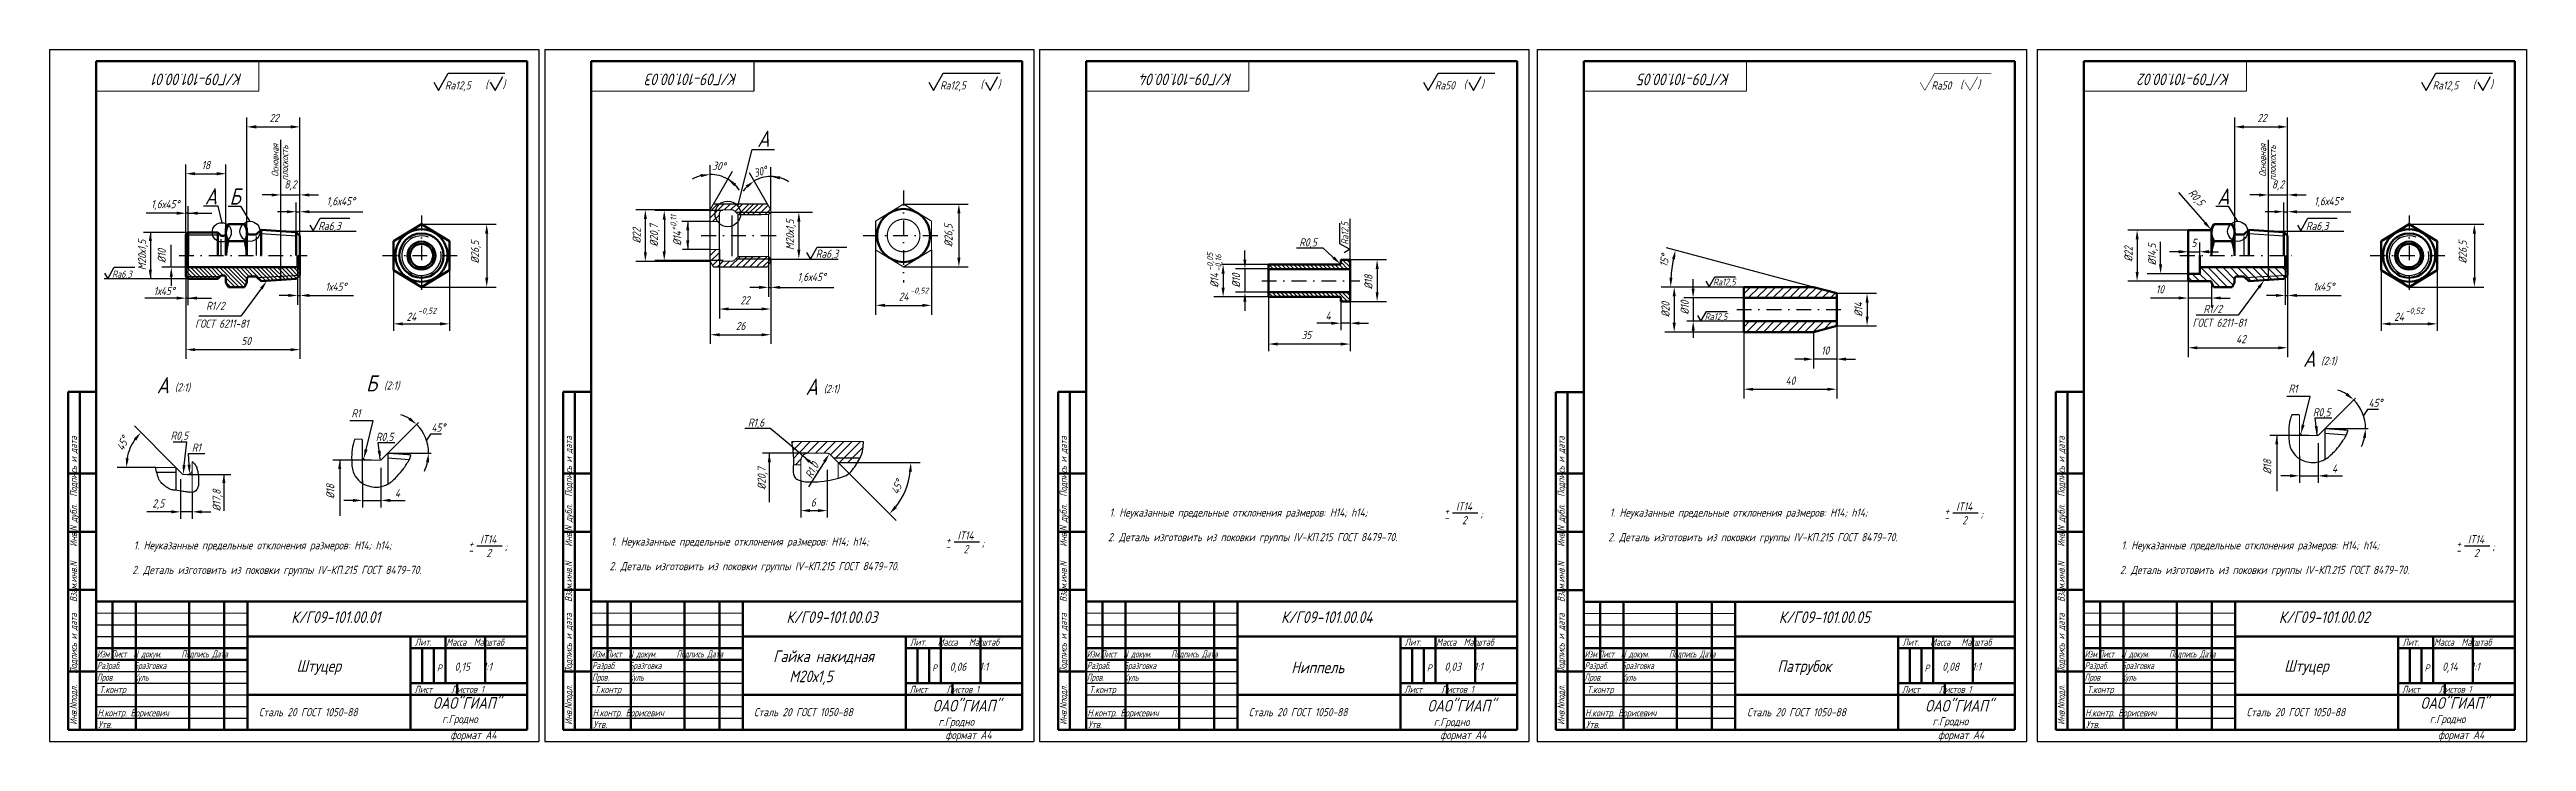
# Model space of a CAD drawing. Header units: millimetres. Extents: x 0 to 6596, y 0 to 3335.
# Drawn here: x 0 to 1063, y 0 to 297 of the extents above; entities that cross this region are included whole.
import ezdxf

# ---------------------------------------------------------------- set-up
doc = ezdxf.new("R2010")
doc.units = ezdxf.units.MM
doc.header["$LTSCALE"] = 0.5
doc.header["$MEASUREMENT"] = 0
doc.linetypes.add('DASHDOT', pattern=[25.4, 12.7, -6.35, 0, -6.35])
doc.styles.add('ROMANC', font='romanc', dxfattribs={"width": 0.8, "oblique": 15, "height": 3.5})
doc.styles.get("Standard").update_dxf_attribs({"font": 'romand.shx', "width": 0.8, "oblique": 15, "height": 3.5})
doc.dimstyles.get("Standard").update_dxf_attribs({"dimscale": 0, "dimtxt": 3.5, "dimasz": 4, "dimexe": 4, "dimexo": 0, "dimgap": 2, "dimtad": 1, "dimrnd": 0.0035, "dimtxsty": 'Standard', "dimcen": 0.09, "dimclrd": 5, "dimazin": 2, "dimtfac": 1, "dimtix": 1, "dimtmove": 0, "dimatfit": 0, "dimfxl": 0, "dimtolj": 1, "dimtzin": 0, "dimarcsym": 0})
pattern_1 = [(135, (-560.3757, -110.7052), (-1.5909903, -1.5909903), [])]

msp = doc.modelspace()

# ---------------------------------------------------------------- texts
at = {"style": 'ROMANC', "oblique": 15, "width": 0.8}
for s, p in [('(', (187.03, 280.3)), (')', (194.525, 280.434)), ('(', (399.551, 280.3)), (')', (407.045, 280.434)), ('(', (606.989, 280.3)), (')', (614.483, 280.434)), ('(', (820.103, 280.278)), (')', (827.597, 280.412)), ('(', (1040.167, 280.3)), (')', (1047.662, 280.434))]:
    msp.add_text(s, height=3.5, dxfattribs=at).set_placement(p)
at = {"linetype": 'Continuous', "lineweight": 25, "oblique": 15, "width": 0.8}
msp.add_text('R1/2', height=3.5, dxfattribs=at).set_placement((924.501, 183.911))
at = {"lineweight": 35, "char_height": 5, "width": 116.21881, "attachment_point": 1, "rotation": 180}
for s, insert in [('К/Г09-101.00.01 ', (82.731, 281.694)), ('К/Г09-101.00.03 ', (295.251, 281.694)), ('К/Г09-101.00.04 ', (507.609, 281.694)), ('К/Г09-101.00.05 ', (721.238, 281.672)), ('К/Г09-101.00.02 ', (935.868, 281.694))]:
    msp.add_mtext(s, dxfattribs=dict(at, insert=insert))
at = {"lineweight": 25, "attachment_point": 1}
for s, insert, char_height, width in [('Ra12,5', (169.706, 283.353), 3.5, 29.12513), ('Ra12,5', (382.227, 283.353), 3.5, 29.12513), ('Ra50', (594.585, 283.353), 3.5, 29.12513), ('Ra50', (807.699, 283.331), 3.5, 29.12513), ('Ra12,5', (1022.843, 283.353), 3.5, 29.12513), ('Ra6,3', (115.342, 223.018), 3.5, 29.12513), ('R0,5', (536.383, 215.951), 3.5, 34.79712), ('Ra6,3', (968.479, 223.018), 3.5, 29.12513), ('Ra6,3', (26.846, 202.09), 3, 13.68899), ('Ra6,3', (328.887, 211.096), 3.5, 29.12513), ('-0,52', (369.453, 194.797), 2.5, 14.27046), ('Ra12,5', (713.989, 198.709), 3, 25.38919), ('ГОСТ 6211-81', (62.449, 181.098), 3.5, 33.48929), ('R1/2', (67.191, 188.713), 3.5, 32.71899), ('-0,52', (158.195, 186.139), 2.5, 14.27046), ('4', (547.68, 184.455), 3.5, 7.89408), ('Ra12,5', (710.438, 183.839), 3, 25.38919), ('ГОСТ 6211-81', (919.792, 181.472), 3.5, 33.48929), ('-0,52', (1011.332, 186.139), 2.5, 14.27046), ('35', (537.357, 176.2), 3.5, 8.9871), ('(2:1)', (975.014, 165.095), 3.5, 42.52983), ('(2:1)', (53.757, 153.739), 3.5, 42.52983), ('(2:1)', (143.597, 154.537), 3.5, 42.52983), ('(2:1)', (332.254, 153.044), 3.5, 42.52983), ('R1', (960.996, 153.185), 3.5, 34.79712), ('R1', (129.58, 142.626), 3.5, 34.79712), ('R1,6', (299.743, 138.612), 3.5, 34.79712), ('R0,5', (971.463, 143.045), 3.5, 34.79712), ('R0,5', (51.946, 133.02), 3.5, 34.79712), ('R1', (61.057, 127.861), 3.5, 34.79712), ('R0,5', (140.047, 132.487), 3.5, 34.79712), ('4', (979.676, 118.903), 3.5, 34.79712), ('4', (148.259, 108.345), 3.5, 34.79712), ('2,5', (44.141, 103.907), 3.5, 34.79712), ('6', (326.745, 104.34), 3.5, 13.68431), ('1. Неуказанные предельные отклонения размеров: H14; h14; ', (454.96, 100.013), 3.5, 158.00399), ('-', (598.494, 97.851), 3.5, 6.65483), ('+', (598.72, 100.782), 3.5, 4.39895), ('IT14', (603.669, 102.601), 3.5, 19.79073), ('2', (606.283, 96.726), 3.5, 17.14463), (';', (614.106, 99.445), 3.5, 9.02349), ('1. Неуказанные предельные отклонения размеров: H14; h14; ', (669.664, 99.991), 3.5, 158.00399), ('-', (813.199, 97.829), 3.5, 6.65483), ('+', (813.425, 100.76), 3.5, 4.39895), ('IT14', (818.374, 102.579), 3.5, 19.79073), ('2', (820.988, 96.704), 3.5, 17.14463), (';', (828.811, 99.423), 3.5, 9.02349), ('1. Неуказанные предельные отклонения размеров: H14; h14; ', (36.177, 85.946), 3.5, 158.00399), ('+', (179.937, 86.715), 3.5, 4.39895), ('IT14', (184.886, 88.534), 3.5, 19.79073), ('1. Неуказанные предельные отклонения размеров: H14; h14; ', (240.999, 87.551), 3.5, 158.00399), ('+', (384.759, 88.321), 3.5, 4.39895), ('IT14', (389.708, 90.139), 3.5, 19.79073), (';', (400.145, 86.983), 3.5, 9.02349), ('2. Деталь изготовить из поковки группы IV-КП.215 ГОСТ 8479-70.', (454.316, 89.442), 3.5, 172.78055), ('2. Деталь изготовить из поковки группы IV-КП.215 ГОСТ 8479-70.', (669.021, 89.42), 3.5, 172.78055), ('1. Неуказанные предельные отклонения размеров: H14; h14; ', (889.314, 85.946), 3.5, 158.00399), ('+', (1033.074, 86.715), 3.5, 4.39895), ('IT14', (1038.023, 88.534), 3.5, 19.79073), ('2. Деталь изготовить из поковки группы IV-КП.215 ГОСТ 8479-70.', (35.533, 75.375), 3.5, 172.78055), ('-', (179.712, 83.784), 3.5, 6.65483), ('2', (187.501, 82.659), 3.5, 17.14463), (';', (195.324, 85.378), 3.5, 9.02349), ('2. Деталь изготовить из поковки группы IV-КП.215 ГОСТ 8479-70.', (240.355, 76.98), 3.5, 172.78055), ('-', (384.533, 85.389), 3.5, 6.65483), ('2', (392.322, 84.264), 3.5, 17.14463), ('2. Деталь изготовить из поковки группы IV-КП.215 ГОСТ 8479-70.', (888.67, 75.375), 3.5, 172.78055), ('-', (1032.849, 83.784), 3.5, 6.65483), ('2', (1040.638, 82.659), 3.5, 17.14463), (';', (1048.461, 85.378), 3.5, 9.02349), ('{\\W0.7; Лит.    Масса  Масштаб}', (155.196, 44.109), 3, 58.52502), ('{\\W0.7; Лит.   Масса   Масштаб}', (367.717, 44.109), 3, 62.22459), ('{\\W0.7; Лит.    Масса  Масштаб}', (580.075, 44.109), 3, 53.48882), ('{\\W0.7; Лит.   Масса   Масштаб}', (793.704, 44.088), 3, 60.35564), ('{\\W0.7; Лит.    Масса  Масштаб}', (1008.334, 44.109), 3, 58.52502), ('{\\W0.6; Изм.Лист  N докум.      Подпись Дата\\P Разраб.    Бразговка\\P Пров.      Куль}', (18.921, 39.05), 3, 75.9719), ('Р', (166.278, 33.033), 3, 4.73548), ('0,15   1:1', (173.848, 33.832), 3.5, 30.59979), ('{\\W0.6; Изм.Лист  N докум.      Подпись Дата\\P Разраб.    Бразговка\\P Пров.      Куль}', (231.441, 39.05), 3, 75.9719), ('Р', (378.799, 33.033), 3, 4.73548), ('0,06   1:1', (386.369, 33.832), 3.5, 30.59979), ('{\\W0.6; Изм.Лист  N докум.      Подпись Дата\\P Разраб.    Бразговка\\P Пров.      Куль}', (443.799, 39.05), 3, 75.9719), ('Р', (591.157, 33.033), 3, 4.73548), ('0,03   1:1', (598.727, 33.832), 3.5, 30.59979), ('{\\W0.6; Изм.Лист  N докум.      Подпись Дата\\P Разраб.    Бразговка\\P Пров.      Куль}', (657.428, 39.029), 3, 75.9719), ('Р', (804.786, 33.012), 3, 4.73548), ('0,08   1:1', (812.356, 33.81), 3.5, 30.59979), ('{\\W0.6; Изм.Лист  N докум.      Подпись Дата\\P Разраб.    Бразговка\\P Пров.      Куль}', (872.058, 39.05), 3, 75.9719), ('Р', (1019.415, 33.033), 3, 4.73548), ('0,14   1:1', (1026.985, 33.832), 3.5, 30.59979), ('{\\W0.7;Т.контр}', (21.434, 23.792), 3, 65.76479), ('Лист     Листов 1', (156.607, 23.864), 3, 49.47069), ('{\\W0.7;Т.контр}', (233.954, 23.792), 3, 65.76479), ('Лист     Листов 1', (369.127, 23.864), 3, 49.47069), ('{\\W0.7;Т.контр}', (446.313, 23.792), 3, 65.76479), ('Лист     Листов 1', (581.486, 23.864), 3, 49.47069), ('{\\W0.7;Т.контр}', (659.941, 23.77), 3, 65.76479), ('Лист     Листов 1', (795.114, 23.842), 3, 49.47069), ('{\\W0.7;Т.контр}', (874.571, 23.792), 3, 65.76479), ('Лист     Листов 1', (1009.744, 23.864), 3, 49.47069), ('{\\W0.7; Н.контр. Борисевич}', (18.985, 13.78), 3, 40.54602), ('Сталь 20 ГОСТ 1050-88', (89.852, 14.313), 3.5, 67.37887), ('г.Гродно', (168.496, 11.374), 3.5, 35.06273), ('{\\W0.7; Н.контр. Борисевич}', (231.505, 13.78), 3, 40.54602), ('Сталь 20 ГОСТ 1050-88', (302.373, 14.313), 3.5, 67.37887), ('{\\W0.7; Н.контр. Борисевич}', (443.864, 13.78), 3, 40.54602), ('Сталь 20 ГОСТ 1050-88', (514.731, 14.313), 3.5, 67.37887), ('{\\W0.7; Н.контр. Борисевич}', (657.492, 13.758), 3, 40.54602), ('Сталь 20 ГОСТ 1050-88', (728.648, 14.291), 3.5, 67.37887), ('{\\W0.7; Н.контр. Борисевич}', (872.122, 13.78), 3, 40.54602), ('Сталь 20 ГОСТ 1050-88', (942.989, 14.313), 3.5, 67.37887), ('г.Гродно', (1021.633, 11.374), 3.5, 35.06273), ('{\\W0.7;Утв.     }', (20.921, 8.789), 3, 39.22165), ('формат А4', (172.023, 4.512), 3.5, 32.74536), ('{\\W0.7;Утв.     }', (233.441, 8.789), 3, 39.22165), ('г.Гродно', (381.522, 10.197), 3.5, 35.06273), ('формат А4', (384.543, 4.512), 3.5, 32.74536), ('{\\W0.7;Утв.     }', (445.799, 8.789), 3, 39.22165), ('г.Гродно', (594.159, 10.12), 3.5, 35.06273), ('формат А4', (596.901, 4.512), 3.5, 32.74536), ('{\\W0.7;Утв.     }', (659.428, 8.768), 3, 39.22165), ('г.Гродно', (808.25, 10.419), 3.5, 35.06273), ('формат А4', (810.53, 4.49), 3.5, 32.74536), ('{\\W0.7;Утв.     }', (874.058, 8.789), 3, 39.22165), ('формат А4', (1025.16, 4.512), 3.5, 32.74536)]:
    msp.add_mtext(s, dxfattribs=dict(at, insert=insert, char_height=char_height, width=width))
for s, insert, char_height, width, rotation in [('Основная ', (95.281, 242.422), 3, 30.69295, 90), (' плоскость ', (99.444, 239.132), 3, 30.69295, 90), ('Основная ', (948.418, 242.422), 3, 30.69295, 90), (' плоскость ', (952.581, 239.132), 3, 30.69295, 90), ('+0,11', (266.527, 219.259), 2.5, 14.27046, 90), ('Ra12,5', (554.489, 213.27), 3, 25.38919, 90), ('-0,05', (496.848, 202.004), 2.5, 14.27046, 90), ('-0,16', (500.418, 201.729), 2.5, 14.27046, 90), ('%%C20,7', (303.883, 108.069), 3.5, 50.51365, 90), ('R1,0', (324.103, 114.105), 3.5, 15.67473, 62.643393), ('%%C18', (950.153, 114.751), 3.5, 50.51365, 90), ('{\\W0.7; Инв.Nподл.   Подпись и дата   Взам.инв.N    Инв.N дубл.  Подпись и дата}', (8.762, 5.518), 3, 144.28866, 90), ('%%C17,8', (69.97, 98.847), 3.5, 50.51365, 90), ('%%C18', (118.737, 104.192), 3.5, 50.51365, 90), ('{\\W0.7; Инв.Nподл.   Подпись и дата   Взам.инв.N    Инв.N дубл.  Подпись и дата}', (221.282, 5.518), 3, 144.28866, 90), ('{\\W0.7; Инв.Nподл.   Подпись и дата   Взам.инв.N    Инв.N дубл.  Подпись и дата}', (433.64, 5.518), 3, 144.28866, 90), ('{\\W0.7; Инв.Nподл.   Подпись и дата   Взам.инв.N    Инв.N дубл.  Подпись и дата}', (647.269, 5.496), 3, 144.28866, 90), ('{\\W0.7; Инв.Nподл.   Подпись и дата   Взам.инв.N    Инв.N дубл.  Подпись и дата}', (861.899, 5.518), 3, 144.28866, 90)]:
    msp.add_mtext(s, dxfattribs=dict(at, insert=insert, char_height=char_height, width=width, rotation=rotation))
at = {"lineweight": 35, "attachment_point": 1}
for s, insert, char_height, width in [('А', (303.748, 262.189), 7, 25.82314), ('А', (66.619, 237.465), 7, 25.82314), ('Б', (77.239, 237.412), 7, 25.82314), ('А', (930.376, 237.412), 7, 25.82314), ('А', (967.261, 167.769), 7, 25.82314), ('А', (46.005, 156.412), 7, 25.82314), ('Б', (135.845, 157.21), 7, 25.82314), ('А', (324.501, 155.718), 7, 25.82314), ('К/Г09-101.00.01', (103.731, 55.841), 5, 116.21881), ('К/Г09-101.00.03', (316.252, 55.841), 5, 116.21881), ('К/Г09-101.00.04', (528.61, 55.841), 5, 116.21881), ('К/Г09-101.00.05', (742.239, 55.819), 5, 116.21881), ('К/Г09-101.00.02', (956.868, 55.841), 5, 116.21881), ('ОАО"ГИАП"', (164.566, 18.996), 5, 36.17103), ('ОАО"ГИАП"', (379.102, 17.821), 5, 36.17103), ('ОАО"ГИАП"', (591.46, 17.821), 5, 36.17103), ('ОАО"ГИАП"', (805.089, 17.799), 5, 36.17103), ('ОАО"ГИАП"', (1017.703, 18.996), 5, 36.17103)]:
    msp.add_mtext(s, dxfattribs=dict(at, insert=insert, char_height=char_height, width=width))
at = {"lineweight": 25, "char_height": 3.5, "attachment_point": 5}
for s, insert, rotation in [('\\A1;30°', (287.341, 247.056), 356.875948), ('\\A1;30°', (305.066, 244.609), 16.960239), ('\\A1;М20х1,5', (318.215, 217.445), 90), ('\\A1;М20х1,5', (40.131, 208.787), 90), ('\\A1;%%C20,7', (259.804, 217.171), 90), ('%%C14', (269.396, 215.881), 90), ('\\A1;%%C20', (693.586, 185.359), 90), ('\\A1;%%C10', (701.827, 186.211), 90), ('\\A1;45°', (998.299, 145.288), 1.239658), ('\\A1;45°', (166.883, 134.729), 1.239658)]:
    msp.add_mtext(s, dxfattribs=dict(at, insert=insert, rotation=rotation))
for s, insert in [('\\A1;1,6х45%%D', (49.65, 230.226)), ('1х45%%D', (49.217, 193.375)), ('\\A1;1,6х45%%D', (327.115, 198.994)), ('\\A1;24', (366.562, 190.937)), ('\\A1;24', (155.304, 182.279)), ('\\A1;24', (1008.441, 182.279))]:
    msp.add_mtext(s, dxfattribs=dict(at, insert=insert))
at = {"char_height": 3.5, "attachment_point": 5, "rotation": 90}
for insert in [(183.017, 210.059), (386.232, 217.171), (1036.154, 210.059)]:
    msp.add_mtext('\\A1;%%C26,5', dxfattribs=dict(at, insert=insert))
at = {"linetype": 'Continuous', "lineweight": 25, "char_height": 3.5, "attachment_point": 5, "rotation": 90}
for s, insert in [('\\A1;%%C14,5', (902.841, 209.008)), ('%%C10', (48.174, 208.368)), ('\\A1;%%C14', (499.97, 197.849))]:
    msp.add_mtext(s, dxfattribs=dict(at, insert=insert))
at = {"lineweight": 30, "char_height": 5, "width": 61.94494, "attachment_point": 1}
for s, insert in [('Штуцер', (106.035, 34.921)), ('Гайка накидная', (310.606, 39.053)), ('Ниппель', (532.978, 34.276)), ('Патрубок', (741.627, 34.818)), ('Штуцер', (959.172, 34.921)), (' М20х1,5', (314.847, 30.432))]:
    msp.add_mtext(s, dxfattribs=dict(at, insert=insert))

# ---------------------------------------------------------------- blocks, each defined once
blk = doc.blocks.new('*D279')
at = {"color": 0, "lineweight": -2, "transparency": 16777216}
for p, q in [((338.5, 119.7), (363.4, 94.8)), ((346.8, 119.7), (373.7, 119.7))]:
    blk.add_line(p, q, dxfattribs=at)
at = {"color": 5, "lineweight": -2, "transparency": 16777216}
blk.add_arc((338.5, 119.7), 31.2, 322.3469, 352.6531, dxfattribs=at)
at = {"color": 5, "lineweight": 25, "transparency": 16777216}
for points in [[(368.8, 115.8), (370.1, 115.7), (369.7, 119.7)], [(363.7, 100.2), (362.7, 101.1), (360.5, 97.7)]]:
    blk.add_solid(points, dxfattribs=at)
at = {"layer": 'Defpoints', "color": 0, "lineweight": 25, "transparency": 16777216}
for p in [(335, 123.2), (338.5, 119.7), (338.5, 119.7), (346.8, 119.7), (365.5, 104.1)]:
    blk.add_point(p, dxfattribs=at)
at = {"color": 0, "lineweight": 25, "transparency": 16777216, "insert": (363.8, 109.2), "char_height": 3.5, "attachment_point": 5, "rotation": 67.5}
blk.add_mtext('\\A1;45°', dxfattribs=at)
blk = doc.blocks.new('*D280')
at = {"color": 0, "lineweight": -2, "transparency": 16777216}
for p, q in [((287.5, 211.2), (287.5, 181.6)), ((309.6, 207.1), (309.6, 181.6))]:
    blk.add_line(p, q, dxfattribs=at)
at = {"color": 5, "lineweight": -2, "transparency": 16777216}
blk.add_line((291.5, 185.6), (305.6, 185.6), dxfattribs=at)
at = {"color": 5, "lineweight": 25, "transparency": 16777216}
for points in [[(291.5, 186.3), (291.5, 185), (287.5, 185.6)], [(305.6, 186.3), (305.6, 185), (309.6, 185.6)]]:
    blk.add_solid(points, dxfattribs=at)
at = {"layer": 'Defpoints', "color": 0, "lineweight": 25, "transparency": 16777216}
for p in [(287.5, 211.2), (309.6, 207.1), (309.6, 185.6)]:
    blk.add_point(p, dxfattribs=at)
at = {"color": 0, "lineweight": 25, "transparency": 16777216, "insert": (298.5, 189.4), "char_height": 3.5, "attachment_point": 5}
blk.add_mtext('\\A1;22', dxfattribs=at)
blk = doc.blocks.new('*D281')
at = {"color": 0, "lineweight": -2, "transparency": 16777216}
for p, q in [((283.6, 206), (283.6, 170.6)), ((309.6, 206.2), (309.6, 170.6))]:
    blk.add_line(p, q, dxfattribs=at)
at = {"color": 5, "lineweight": -2, "transparency": 16777216}
blk.add_line((287.6, 174.6), (305.6, 174.6), dxfattribs=at)
at = {"color": 5, "lineweight": 25, "transparency": 16777216}
for points in [[(287.6, 175.2), (287.6, 173.9), (283.6, 174.6)], [(305.6, 175.2), (305.6, 173.9), (309.6, 174.6)]]:
    blk.add_solid(points, dxfattribs=at)
at = {"layer": 'Defpoints', "color": 0, "lineweight": 25, "transparency": 16777216}
for p in [(283.6, 206), (309.6, 206.2), (309.6, 174.6)]:
    blk.add_point(p, dxfattribs=at)
at = {"color": 0, "lineweight": 25, "transparency": 16777216, "insert": (296.6, 178.3), "char_height": 3.5, "attachment_point": 5}
blk.add_mtext('\\A1;26', dxfattribs=at)
blk = doc.blocks.new('*D282')
at = {"color": 0, "lineweight": -2, "transparency": 16777216}
for p, q in [((283.5, 228.2), (251.7, 228.2)), ((283.6, 206), (251.7, 206))]:
    blk.add_line(p, q, dxfattribs=at)
at = {"color": 5, "lineweight": -2, "transparency": 16777216}
blk.add_line((255.7, 224.2), (255.7, 210), dxfattribs=at)
at = {"color": 5, "lineweight": 25, "transparency": 16777216}
for points in [[(255.1, 224.2), (256.4, 224.2), (255.7, 228.2)], [(255.1, 210), (256.4, 210), (255.7, 206)]]:
    blk.add_solid(points, dxfattribs=at)
at = {"layer": 'Defpoints', "color": 0, "lineweight": 25, "transparency": 16777216}
for p in [(283.5, 228.2), (255.7, 206), (283.6, 206)]:
    blk.add_point(p, dxfattribs=at)
at = {"color": 0, "lineweight": 25, "transparency": 16777216, "insert": (252, 217.1), "char_height": 3.5, "attachment_point": 5, "rotation": 90}
blk.add_mtext('\\A1;%%C22', dxfattribs=at)
blk = doc.blocks.new('*D264')
at = {"color": 0, "lineweight": -2, "transparency": 16777216}
for p, q in [((54.2, 117.6), (36.4, 135.4)), ((45.6, 117.6), (29, 117.6))]:
    blk.add_line(p, q, dxfattribs=at)
at = {"color": 5, "lineweight": -2, "transparency": 16777216}
blk.add_arc((54.2, 117.6), 21.3, 145.7969, 169.2031, dxfattribs=at)
at = {"color": 5, "lineweight": 25, "transparency": 16777216}
for points in [[(36.2, 130), (37.2, 129.1), (39.2, 132.6)], [(34, 121.5), (32.7, 121.6), (33, 117.6)]]:
    blk.add_solid(points, dxfattribs=at)
at = {"layer": 'Defpoints', "color": 0, "lineweight": 25, "transparency": 16777216}
for p in [(33.7, 123.1), (45.6, 117.6), (54.2, 117.6), (54.2, 117.6), (57, 114.9)]:
    blk.add_point(p, dxfattribs=at)
at = {"color": 0, "transparency": 16777216, "insert": (31.4, 127.9), "char_height": 3.5, "attachment_point": 5, "rotation": 65.7474}
blk.add_mtext('\\A1;45%%D', dxfattribs=at)
blk = doc.blocks.new('*D265')
at = {"color": 0, "lineweight": -2, "transparency": 16777216}
for p, q in [((58.5, 217.5), (58.5, 247.7)), ((75.7, 217.7), (75.7, 247.7))]:
    blk.add_line(p, q, dxfattribs=at)
at = {"color": 5, "lineweight": -2, "transparency": 16777216}
blk.add_line((62.5, 243.7), (71.7, 243.7), dxfattribs=at)
at = {"color": 5, "lineweight": 25, "transparency": 16777216}
for points in [[(62.5, 244.4), (62.5, 243), (58.5, 243.7)], [(71.7, 244.4), (71.7, 243), (75.7, 243.7)]]:
    blk.add_solid(points, dxfattribs=at)
at = {"layer": 'Defpoints', "color": 0, "lineweight": 25, "transparency": 16777216}
for p in [(75.7, 243.7), (58.5, 217.5), (75.7, 217.7)]:
    blk.add_point(p, dxfattribs=at)
at = {"color": 0, "lineweight": 25, "transparency": 16777216, "insert": (67.1, 247.4), "char_height": 3.5, "attachment_point": 5}
blk.add_mtext('\\A1;18', dxfattribs=at)
blk = doc.blocks.new('*D283')
at = {"color": 0, "lineweight": -2, "transparency": 16777216}
for p, q in [((757.1, 195), (694, 211.9)), ((727.2, 195), (691.8, 195))]:
    blk.add_line(p, q, dxfattribs=at)
at = {"color": 5, "lineweight": -2, "transparency": 16777216}
blk.add_arc((757.1, 195), 61.3, 168.738, 176.262, dxfattribs=at)
at = {"color": 5, "lineweight": 25, "transparency": 16777216}
for points in [[(696.4, 207.2), (697.7, 206.9), (697.9, 210.9)], [(696.6, 199), (695.3, 199.1), (695.8, 195)]]:
    blk.add_solid(points, dxfattribs=at)
at = {"layer": 'Defpoints', "color": 0, "lineweight": 25, "transparency": 16777216}
for p in [(696.1, 200.4), (727.2, 195), (757.1, 195), (757.1, 195), (767.1, 192.4)]:
    blk.add_point(p, dxfattribs=at)
at = {"color": 0, "lineweight": 25, "transparency": 16777216, "insert": (693.1, 206.4), "char_height": 3.5, "attachment_point": 5, "rotation": 79.976}
blk.add_mtext('\\A1;15°', dxfattribs=at)
blk = doc.blocks.new('*D284')
at = {"color": 0, "lineweight": -2, "transparency": 16777216}
for p, q in [((767.1, 192.4), (784.1, 192.4)), ((767.1, 178.4), (784.1, 178.4))]:
    blk.add_line(p, q, dxfattribs=at)
at = {"color": 5, "lineweight": -2, "transparency": 16777216}
blk.add_line((780.1, 188.4), (780.1, 182.4), dxfattribs=at)
at = {"color": 5, "lineweight": 25, "transparency": 16777216}
for points in [[(779.5, 188.4), (780.8, 188.4), (780.1, 192.4)], [(779.5, 182.4), (780.8, 182.4), (780.1, 178.4)]]:
    blk.add_solid(points, dxfattribs=at)
at = {"layer": 'Defpoints', "color": 0, "lineweight": 25, "transparency": 16777216}
for p in [(767.1, 192.4), (767.1, 178.4), (780.1, 178.4)]:
    blk.add_point(p, dxfattribs=at)
at = {"color": 0, "lineweight": 25, "transparency": 16777216, "insert": (776.4, 185.4), "char_height": 3.5, "attachment_point": 5, "rotation": 90}
blk.add_mtext('\\A1;%%C14', dxfattribs=at)
blk = doc.blocks.new('*D285')
at = {"color": 0, "lineweight": -2, "transparency": 16777216}
for p, q in [((757.1, 175.7), (757.1, 160.1)), ((767.1, 178.4), (767.1, 160.1))]:
    blk.add_line(p, q, dxfattribs=at)
at = {"color": 5, "lineweight": -2, "transparency": 16777216}
for p, q in [((753.1, 164.1), (749.1, 164.1)), ((767.1, 164.1), (757.1, 164.1)), ((771.1, 164.1), (775.1, 164.1))]:
    blk.add_line(p, q, dxfattribs=at)
at = {"color": 5, "lineweight": 25, "transparency": 16777216}
for points in [[(753.1, 164.8), (753.1, 163.4), (757.1, 164.1)], [(771.1, 164.8), (771.1, 163.4), (767.1, 164.1)]]:
    blk.add_solid(points, dxfattribs=at)
at = {"layer": 'Defpoints', "color": 0, "lineweight": 25, "transparency": 16777216}
for p in [(757.1, 175.7), (767.1, 178.4), (757.1, 164.1)]:
    blk.add_point(p, dxfattribs=at)
at = {"color": 0, "lineweight": 25, "transparency": 16777216, "insert": (762.1, 167.8), "char_height": 3.5, "attachment_point": 5}
blk.add_mtext('\\A1;10', dxfattribs=at)
blk = doc.blocks.new('*D286')
at = {"color": 0, "lineweight": -2, "transparency": 16777216}
for p, q in [((727.2, 175.7), (727.2, 147.2)), ((767.1, 178.4), (767.1, 147.2))]:
    blk.add_line(p, q, dxfattribs=at)
at = {"color": 5, "lineweight": -2, "transparency": 16777216}
blk.add_line((731.2, 151.2), (763.1, 151.2), dxfattribs=at)
at = {"color": 5, "lineweight": 25, "transparency": 16777216}
for points in [[(731.2, 151.8), (731.2, 150.5), (727.2, 151.2)], [(763.1, 151.8), (763.1, 150.5), (767.1, 151.2)]]:
    blk.add_solid(points, dxfattribs=at)
at = {"layer": 'Defpoints', "color": 0, "lineweight": 25, "transparency": 16777216}
for p in [(727.2, 175.7), (767.1, 178.4), (767.1, 151.2)]:
    blk.add_point(p, dxfattribs=at)
at = {"color": 0, "lineweight": 25, "transparency": 16777216, "insert": (747.2, 154.9), "char_height": 3.5, "attachment_point": 5}
blk.add_mtext('\\A1;40', dxfattribs=at)
blk = doc.blocks.new('*D266')
at = {"color": 0, "linetype": 'Continuous', "lineweight": -2, "transparency": 16777216}
for p, q in [((558.2, 206.8), (573.8, 206.8)), ((558.2, 188.8), (573.8, 188.8))]:
    blk.add_line(p, q, dxfattribs=at)
at = {"color": 5, "linetype": 'Continuous', "lineweight": -2, "transparency": 16777216}
blk.add_line((569.8, 202.8), (569.8, 192.8), dxfattribs=at)
at = {"color": 5, "linetype": 'Continuous', "lineweight": 25, "transparency": 16777216}
for points in [[(569.2, 202.8), (570.5, 202.8), (569.8, 206.8)], [(569.2, 192.8), (570.5, 192.8), (569.8, 188.8)]]:
    blk.add_solid(points, dxfattribs=at)
at = {"layer": 'Defpoints', "color": 0, "linetype": 'Continuous', "lineweight": 25, "transparency": 16777216}
for p in [(558.2, 206.8), (558.2, 188.8), (569.8, 188.8)]:
    blk.add_point(p, dxfattribs=at)
at = {"color": 0, "linetype": 'Continuous', "lineweight": 25, "transparency": 16777216, "insert": (566.1, 197.2), "char_height": 3.5, "attachment_point": 5, "rotation": 90}
blk.add_mtext('\\A1;%%C18', dxfattribs=at)
blk = doc.blocks.new('*D267')
at = {"color": 0, "linetype": 'Continuous', "lineweight": -2, "transparency": 16777216}
for p, q in [((523.2, 202.8), (509.1, 202.8)), ((523.2, 192.8), (509.1, 192.8))]:
    blk.add_line(p, q, dxfattribs=at)
at = {"color": 5, "linetype": 'Continuous', "lineweight": -2, "transparency": 16777216}
for p, q in [((513.1, 206.8), (513.1, 210.8)), ((513.1, 202.8), (513.1, 192.8)), ((513.1, 188.8), (513.1, 184.8))]:
    blk.add_line(p, q, dxfattribs=at)
at = {"color": 5, "linetype": 'Continuous', "lineweight": 25, "transparency": 16777216}
for points in [[(512.4, 206.8), (513.7, 206.8), (513.1, 202.8)], [(512.4, 188.8), (513.7, 188.8), (513.1, 192.8)]]:
    blk.add_solid(points, dxfattribs=at)
at = {"layer": 'Defpoints', "color": 0, "linetype": 'Continuous', "lineweight": 25, "transparency": 16777216}
for p in [(523.2, 202.8), (513.1, 192.8), (523.2, 192.8)]:
    blk.add_point(p, dxfattribs=at)
at = {"color": 0, "linetype": 'Continuous', "lineweight": 25, "transparency": 16777216, "insert": (509.3, 197.8), "char_height": 3.5, "attachment_point": 5, "rotation": 90}
blk.add_mtext('\\A1;%%C10', dxfattribs=at)
blk = doc.blocks.new('*D268')
at = {"color": 5, "linetype": 'Continuous', "lineweight": -2, "transparency": 16777216}
for p, q in [((101.9, 227.4), (97.9, 227.4)), ((105.9, 227.4), (107.5, 227.4)), ((111.5, 227.4), (134.5, 227.4))]:
    blk.add_line(p, q, dxfattribs=at)
at = {"color": 0, "linetype": 'Continuous', "lineweight": -2, "transparency": 16777216}
for p, q in [((105.9, 218.6), (105.9, 231.4)), ((107.5, 217), (107.5, 231.4))]:
    blk.add_line(p, q, dxfattribs=at)
at = {"color": 5, "linetype": 'Continuous', "lineweight": 25, "transparency": 16777216}
for points in [[(101.9, 228), (101.9, 226.7), (105.9, 227.4)], [(111.5, 228), (111.5, 226.7), (107.5, 227.4)]]:
    blk.add_solid(points, dxfattribs=at)
at = {"layer": 'Defpoints', "color": 0, "linetype": 'Continuous', "lineweight": 25, "transparency": 16777216}
for p in [(107.5, 227.4), (105.9, 218.6), (107.5, 217)]:
    blk.add_point(p, dxfattribs=at)
at = {"color": 0, "linetype": 'Continuous', "lineweight": 25, "transparency": 16777216, "insert": (125, 231.5), "char_height": 3.5, "attachment_point": 5}
blk.add_mtext('\\A1;1,6х45%%D', dxfattribs=at)
blk = doc.blocks.new('*D261')
at = {"color": 5, "linetype": 'Continuous', "lineweight": -2, "transparency": 16777216}
for p, q in [((95.3, 234.6), (91.3, 234.6)), ((99.3, 234.6), (107.5, 234.6)), ((111.5, 234.6), (115.5, 234.6))]:
    blk.add_line(p, q, dxfattribs=at)
at = {"color": 0, "linetype": 'Continuous', "lineweight": -2, "transparency": 16777216}
for p, q in [((99.3, 217), (99.3, 238.6)), ((107.5, 217), (107.5, 238.6))]:
    blk.add_line(p, q, dxfattribs=at)
at = {"color": 5, "linetype": 'Continuous', "lineweight": 25, "transparency": 16777216}
for points in [[(95.3, 235.2), (95.3, 233.9), (99.3, 234.6)], [(111.5, 235.2), (111.5, 233.9), (107.5, 234.6)]]:
    blk.add_solid(points, dxfattribs=at)
at = {"layer": 'Defpoints', "color": 0, "linetype": 'Continuous', "lineweight": 25, "transparency": 16777216}
for p in [(107.5, 234.6), (99.3, 217), (107.5, 217)]:
    blk.add_point(p, dxfattribs=at)
at = {"color": 0, "linetype": 'Continuous', "lineweight": 25, "transparency": 16777216, "insert": (103.4, 238.7), "char_height": 3.5, "attachment_point": 5}
blk.add_mtext('\\A1;8,2', dxfattribs=at)
blk = doc.blocks.new('*D269')
at = {"color": 0, "linetype": 'Continuous', "lineweight": -2, "transparency": 16777216}
for p, q in [((84.7, 220.1), (84.7, 267.8)), ((107.5, 217), (107.5, 267.8))]:
    blk.add_line(p, q, dxfattribs=at)
at = {"color": 5, "linetype": 'Continuous', "lineweight": -2, "transparency": 16777216}
blk.add_line((88.7, 263.8), (103.5, 263.8), dxfattribs=at)
at = {"color": 5, "linetype": 'Continuous', "lineweight": 25, "transparency": 16777216}
for points in [[(88.7, 264.5), (88.7, 263.1), (84.7, 263.8)], [(103.5, 264.5), (103.5, 263.1), (107.5, 263.8)]]:
    blk.add_solid(points, dxfattribs=at)
at = {"layer": 'Defpoints', "color": 0, "linetype": 'Continuous', "lineweight": 25, "transparency": 16777216}
for p in [(107.5, 263.8), (84.7, 220.1), (107.5, 217)]:
    blk.add_point(p, dxfattribs=at)
at = {"color": 0, "linetype": 'Continuous', "lineweight": 25, "transparency": 16777216, "insert": (96.4, 267.6), "char_height": 3.5, "attachment_point": 5}
blk.add_mtext('\\A1;22', dxfattribs=at)
blk = doc.blocks.new('*D270')
at = {"color": 0, "linetype": 'Continuous', "lineweight": -2, "transparency": 16777216}
for p, q in [((106.5, 203.5), (106.5, 187.4)), ((107.5, 202.5), (107.5, 187.4))]:
    blk.add_line(p, q, dxfattribs=at)
at = {"color": 5, "linetype": 'Continuous', "lineweight": -2, "transparency": 16777216}
for p, q in [((102.5, 191.4), (98.5, 191.4)), ((106.5, 191.4), (107.5, 191.4)), ((111.5, 191.4), (130.4, 191.4))]:
    blk.add_line(p, q, dxfattribs=at)
at = {"color": 5, "linetype": 'Continuous', "lineweight": 25, "transparency": 16777216}
for points in [[(102.5, 192.1), (102.5, 190.8), (106.5, 191.4)], [(111.5, 192.1), (111.5, 190.8), (107.5, 191.4)]]:
    blk.add_solid(points, dxfattribs=at)
at = {"layer": 'Defpoints', "color": 0, "linetype": 'Continuous', "lineweight": 25, "transparency": 16777216}
for p in [(106.5, 203.5), (107.5, 202.5), (107.5, 191.4)]:
    blk.add_point(p, dxfattribs=at)
at = {"color": 0, "linetype": 'Continuous', "lineweight": 25, "transparency": 16777216, "insert": (122.9, 195.2), "char_height": 3.5, "attachment_point": 5}
blk.add_mtext('\\A1;1х45%%D', dxfattribs=at)
blk = doc.blocks.new('*D271')
at = {"color": 0, "linetype": 'Continuous', "lineweight": -2, "transparency": 16777216}
for p, q in [((58.5, 199.5), (58.5, 164.2)), ((107.5, 200.1), (107.5, 164.2))]:
    blk.add_line(p, q, dxfattribs=at)
at = {"color": 5, "linetype": 'Continuous', "lineweight": -2, "transparency": 16777216}
blk.add_line((62.5, 168.2), (103.5, 168.2), dxfattribs=at)
at = {"color": 5, "linetype": 'Continuous', "lineweight": 25, "transparency": 16777216}
for points in [[(62.5, 168.8), (62.5, 167.5), (58.5, 168.2)], [(103.5, 168.8), (103.5, 167.5), (107.5, 168.2)]]:
    blk.add_solid(points, dxfattribs=at)
at = {"layer": 'Defpoints', "color": 0, "linetype": 'Continuous', "lineweight": 25, "transparency": 16777216}
for p in [(58.5, 199.5), (107.5, 200.1), (107.5, 168.2)]:
    blk.add_point(p, dxfattribs=at)
at = {"color": 0, "linetype": 'Continuous', "lineweight": 25, "transparency": 16777216, "insert": (84.4, 171.9), "char_height": 3.5, "attachment_point": 5}
blk.add_mtext('\\A1;50', dxfattribs=at)
blk = doc.blocks.new('*D272')
at = {"color": 5, "linetype": 'Continuous', "lineweight": -2, "transparency": 16777216}
for p, q in [((955, 227.4), (951, 227.4)), ((959, 227.4), (960.6, 227.4)), ((964.6, 227.4), (987.7, 227.4))]:
    blk.add_line(p, q, dxfattribs=at)
at = {"color": 0, "linetype": 'Continuous', "lineweight": -2, "transparency": 16777216}
for p, q in [((959, 218.6), (959, 231.4)), ((960.6, 217), (960.6, 231.4))]:
    blk.add_line(p, q, dxfattribs=at)
at = {"color": 5, "linetype": 'Continuous', "lineweight": 25, "transparency": 16777216}
for points in [[(955, 228), (955, 226.7), (959, 227.4)], [(964.6, 228), (964.6, 226.7), (960.6, 227.4)]]:
    blk.add_solid(points, dxfattribs=at)
at = {"layer": 'Defpoints', "color": 0, "linetype": 'Continuous', "lineweight": 25, "transparency": 16777216}
for p in [(960.6, 227.4), (959, 218.6), (960.6, 217)]:
    blk.add_point(p, dxfattribs=at)
at = {"color": 0, "linetype": 'Continuous', "lineweight": 25, "transparency": 16777216, "insert": (978.1, 231.5), "char_height": 3.5, "attachment_point": 5}
blk.add_mtext('\\A1;1,6х45%%D', dxfattribs=at)
blk = doc.blocks.new('*D262')
at = {"color": 5, "linetype": 'Continuous', "lineweight": -2, "transparency": 16777216}
for p, q in [((948.4, 234.6), (944.4, 234.6)), ((952.4, 234.6), (960.6, 234.6)), ((964.6, 234.6), (968.6, 234.6))]:
    blk.add_line(p, q, dxfattribs=at)
at = {"color": 0, "linetype": 'Continuous', "lineweight": -2, "transparency": 16777216}
for p, q in [((952.4, 217), (952.4, 238.6)), ((960.6, 217), (960.6, 238.6))]:
    blk.add_line(p, q, dxfattribs=at)
at = {"color": 5, "linetype": 'Continuous', "lineweight": 25, "transparency": 16777216}
for points in [[(948.4, 235.2), (948.4, 233.9), (952.4, 234.6)], [(964.6, 235.2), (964.6, 233.9), (960.6, 234.6)]]:
    blk.add_solid(points, dxfattribs=at)
at = {"layer": 'Defpoints', "color": 0, "linetype": 'Continuous', "lineweight": 25, "transparency": 16777216}
for p in [(960.6, 234.6), (952.4, 217), (960.6, 217)]:
    blk.add_point(p, dxfattribs=at)
at = {"color": 0, "linetype": 'Continuous', "lineweight": 25, "transparency": 16777216, "insert": (956.5, 238.7), "char_height": 3.5, "attachment_point": 5}
blk.add_mtext('\\A1;8,2', dxfattribs=at)
blk = doc.blocks.new('*D263')
at = {"color": 0, "linetype": 'Continuous', "lineweight": -2, "transparency": 16777216}
for p, q in [((937.9, 220.1), (937.9, 267.8)), ((960.6, 217), (960.6, 267.8))]:
    blk.add_line(p, q, dxfattribs=at)
at = {"color": 5, "linetype": 'Continuous', "lineweight": -2, "transparency": 16777216}
blk.add_line((941.9, 263.8), (956.6, 263.8), dxfattribs=at)
at = {"color": 5, "linetype": 'Continuous', "lineweight": 25, "transparency": 16777216}
for points in [[(941.9, 264.5), (941.9, 263.1), (937.9, 263.8)], [(956.6, 264.5), (956.6, 263.1), (960.6, 263.8)]]:
    blk.add_solid(points, dxfattribs=at)
at = {"layer": 'Defpoints', "color": 0, "linetype": 'Continuous', "lineweight": 25, "transparency": 16777216}
for p in [(960.6, 263.8), (937.9, 220.1), (960.6, 217)]:
    blk.add_point(p, dxfattribs=at)
at = {"color": 0, "linetype": 'Continuous', "lineweight": 25, "transparency": 16777216, "insert": (949.6, 267.6), "char_height": 3.5, "attachment_point": 5}
blk.add_mtext('\\A1;22', dxfattribs=at)
blk = doc.blocks.new('*D273')
at = {"color": 0, "linetype": 'Continuous', "lineweight": -2, "transparency": 16777216}
for p, q in [((959.6, 203.5), (959.6, 187.4)), ((960.6, 202.5), (960.6, 187.4))]:
    blk.add_line(p, q, dxfattribs=at)
at = {"color": 5, "linetype": 'Continuous', "lineweight": -2, "transparency": 16777216}
for p, q in [((955.6, 191.4), (951.6, 191.4)), ((959.6, 191.4), (960.6, 191.4)), ((964.6, 191.4), (983.6, 191.4))]:
    blk.add_line(p, q, dxfattribs=at)
at = {"color": 5, "linetype": 'Continuous', "lineweight": 25, "transparency": 16777216}
for points in [[(955.6, 192.1), (955.6, 190.8), (959.6, 191.4)], [(964.6, 192.1), (964.6, 190.8), (960.6, 191.4)]]:
    blk.add_solid(points, dxfattribs=at)
at = {"layer": 'Defpoints', "color": 0, "linetype": 'Continuous', "lineweight": 25, "transparency": 16777216}
for p in [(959.6, 203.5), (960.6, 202.5), (960.6, 191.4)]:
    blk.add_point(p, dxfattribs=at)
at = {"color": 0, "linetype": 'Continuous', "lineweight": 25, "transparency": 16777216, "insert": (976.1, 195.2), "char_height": 3.5, "attachment_point": 5}
blk.add_mtext('\\A1;1х45%%D', dxfattribs=at)
blk = doc.blocks.new('*D274')
at = {"color": 5, "linetype": 'Continuous', "lineweight": -2, "transparency": 16777216}
blk.add_line((913.8, 235.6), (925.1, 222.7), dxfattribs=at)
at = {"color": 5, "linetype": 'Continuous', "lineweight": 25, "transparency": 16777216}
blk.add_solid([(925.6, 223.1), (924.6, 222.2), (927.8, 219.7)], dxfattribs=at)
at = {"layer": 'Defpoints', "color": 0, "linetype": 'Continuous', "lineweight": 25, "transparency": 16777216}
for p in [(927.4, 220), (927.8, 219.7)]:
    blk.add_point(p, dxfattribs=at)
at = {"color": 0, "linetype": 'Continuous', "lineweight": 25, "transparency": 16777216, "insert": (921.2, 233.3), "char_height": 3.5, "attachment_point": 5, "rotation": 311.2493}
blk.add_mtext('\\A1;R0,5', dxfattribs=at)
blk = doc.blocks.new('*D275')
at = {"color": 0, "linetype": 'Continuous', "lineweight": -2, "transparency": 16777216}
for p, q in [((917.9, 197.5), (917.9, 186.3)), ((927.9, 197), (927.9, 186.3))]:
    blk.add_line(p, q, dxfattribs=at)
at = {"color": 5, "linetype": 'Continuous', "lineweight": -2, "transparency": 16777216}
for p, q in [((913.9, 190.3), (901.7, 190.3)), ((927.9, 190.3), (917.9, 190.3)), ((931.9, 190.3), (935.9, 190.3))]:
    blk.add_line(p, q, dxfattribs=at)
at = {"color": 5, "linetype": 'Continuous', "lineweight": 25, "transparency": 16777216}
for points in [[(913.9, 191), (913.9, 189.7), (917.9, 190.3)], [(931.9, 191), (931.9, 189.7), (927.9, 190.3)]]:
    blk.add_solid(points, dxfattribs=at)
at = {"layer": 'Defpoints', "color": 0, "linetype": 'Continuous', "lineweight": 25, "transparency": 16777216}
for p in [(917.9, 197.5), (927.9, 197), (927.9, 190.3)]:
    blk.add_point(p, dxfattribs=at)
at = {"color": 0, "linetype": 'Continuous', "lineweight": 25, "transparency": 16777216, "insert": (905.8, 194.1), "char_height": 3.5, "attachment_point": 5}
blk.add_mtext('\\A1;10', dxfattribs=at)
blk = doc.blocks.new('*D276')
at = {"color": 0, "linetype": 'Continuous', "lineweight": -2, "transparency": 16777216}
for p, q in [((917.9, 200.7), (917.9, 214.2)), ((922.9, 200.7), (922.9, 214.2))]:
    blk.add_line(p, q, dxfattribs=at)
at = {"color": 5, "linetype": 'Continuous', "lineweight": -2, "transparency": 16777216}
for p, q in [((913.9, 210.2), (909.9, 210.2)), ((917.9, 210.2), (922.9, 210.2)), ((926.9, 210.2), (930.9, 210.2))]:
    blk.add_line(p, q, dxfattribs=at)
at = {"color": 5, "linetype": 'Continuous', "lineweight": 25, "transparency": 16777216}
for points in [[(913.9, 210.9), (913.9, 209.5), (917.9, 210.2)], [(926.9, 210.9), (926.9, 209.5), (922.9, 210.2)]]:
    blk.add_solid(points, dxfattribs=at)
at = {"layer": 'Defpoints', "color": 0, "linetype": 'Continuous', "lineweight": 25, "transparency": 16777216}
for p in [(922.9, 210.2), (917.9, 200.7), (922.9, 200.7)]:
    blk.add_point(p, dxfattribs=at)
at = {"color": 0, "linetype": 'Continuous', "lineweight": 25, "transparency": 16777216, "insert": (920.4, 214), "char_height": 3.5, "attachment_point": 5}
blk.add_mtext('\\A1;5', dxfattribs=at)
blk = doc.blocks.new('*D277')
at = {"color": 0, "linetype": 'Continuous', "lineweight": -2, "transparency": 16777216}
for p, q in [((917.9, 219.5), (892, 219.5)), ((917.9, 197.5), (892, 197.5))]:
    blk.add_line(p, q, dxfattribs=at)
at = {"color": 5, "linetype": 'Continuous', "lineweight": -2, "transparency": 16777216}
blk.add_line((896, 215.5), (896, 201.5), dxfattribs=at)
at = {"color": 5, "linetype": 'Continuous', "lineweight": 25, "transparency": 16777216}
for points in [[(895.4, 215.5), (896.7, 215.5), (896, 219.5)], [(895.4, 201.5), (896.7, 201.5), (896, 197.5)]]:
    blk.add_solid(points, dxfattribs=at)
at = {"layer": 'Defpoints', "color": 0, "linetype": 'Continuous', "lineweight": 25, "transparency": 16777216}
for p in [(917.9, 219.5), (896, 197.5), (917.9, 197.5)]:
    blk.add_point(p, dxfattribs=at)
at = {"color": 0, "linetype": 'Continuous', "lineweight": 25, "transparency": 16777216, "insert": (892.3, 209.2), "char_height": 3.5, "attachment_point": 5, "rotation": 90}
blk.add_mtext('\\A1;%%C22', dxfattribs=at)
blk = doc.blocks.new('*D278')
at = {"color": 0, "linetype": 'Continuous', "lineweight": -2, "transparency": 16777216}
for p, q in [((917.9, 197.5), (917.9, 165)), ((960.6, 200.1), (960.6, 165))]:
    blk.add_line(p, q, dxfattribs=at)
at = {"color": 5, "linetype": 'Continuous', "lineweight": -2, "transparency": 16777216}
blk.add_line((921.9, 169), (956.6, 169), dxfattribs=at)
at = {"color": 5, "linetype": 'Continuous', "lineweight": 25, "transparency": 16777216}
for points in [[(921.9, 169.6), (921.9, 168.3), (917.9, 169)], [(956.6, 169.6), (956.6, 168.3), (960.6, 169)]]:
    blk.add_solid(points, dxfattribs=at)
at = {"layer": 'Defpoints', "color": 0, "linetype": 'Continuous', "lineweight": 25, "transparency": 16777216}
for p in [(917.9, 197.5), (960.6, 200.1), (960.6, 169)]:
    blk.add_point(p, dxfattribs=at)
at = {"color": 0, "linetype": 'Continuous', "lineweight": 25, "transparency": 16777216, "insert": (940.6, 172.7), "char_height": 3.5, "attachment_point": 5}
blk.add_mtext('\\A1;42', dxfattribs=at)

# ---------------------------------------------------------------- dimensions: what is measured, and where the dimension line sits
at = {"linetype": 'Continuous', "lineweight": 25}
for base, p1, p2, text, picture, middle in [((107.476, 263.808), (84.729, 220.12), (107.476, 217.024), '22', '*D269', (96.441, 263.808)), ((960.613, 263.808), (937.866, 220.12), (960.613, 217.024), '22', '*D263', (949.578, 263.808)), ((107.476, 227.37), (105.876, 218.637), (107.476, 217.024), '<>х45%%D', '*D268', (125.012, 227.37)), ((960.613, 227.37), (959.013, 218.637), (960.613, 217.024), '<>х45%%D', '*D272', (978.149, 227.37)), ((107.476, 191.423), (106.476, 203.527), (107.476, 202.54), '<>х45%%D', '*D270', (122.945, 191.423)), ((960.613, 191.423), (959.613, 203.527), (960.613, 202.54), '<>х45%%D', '*D273', (976.082, 191.423)), ((107.476, 168.182), (58.531, 199.538), (107.476, 200.122), '50', '*D271', (84.411, 168.182)), ((960.613, 168.957), (917.945, 197.527), (960.613, 200.122), '42', '*D278', (940.604, 168.957))]:
    dim = msp.add_linear_dim(base=base, p1=p1, p2=p2, text=text, dimstyle='Standard', override={"dimscale": 1}, dxfattribs=at)
    dim.commit()
    dim.dimension.update_dxf_attribs({"geometry": picture, "text_midpoint": middle, "dimtype": 160})
at = {"lineweight": 25}
for base, p1, p2, text, picture, middle in [((75.729, 243.696), (58.531, 217.527), (75.729, 217.682), '18', '*D265', (67.13, 247.446)), ((309.58, 174.58), (283.6, 206.017), (309.58, 206.171), '26', '*D281', (296.59, 178.33)), ((309.58, 185.65), (287.511, 211.171), (309.58, 207.069), '22', '*D280', (298.545, 189.4)), ((767.144, 151.167), (727.174, 175.683), (767.144, 178.362), '40', '*D286', (747.159, 154.917))]:
    dim = msp.add_linear_dim(base=base, p1=p1, p2=p2, text=text, dimstyle='Standard', override={"dimscale": 1}, dxfattribs=at)
    dim.commit()
    dim.dimension.update_dxf_attribs({"geometry": picture, "text_midpoint": middle})
at = {"linetype": 'Continuous', "lineweight": 25}
for base, p1, p2, picture, middle in [((107.476, 234.571), (99.276, 217.024), (107.476, 217.024), '*D261', (103.376, 234.571)), ((960.613, 234.571), (952.413, 217.024), (960.613, 217.024), '*D262', (956.513, 234.571)), ((922.945, 210.202), (917.945, 200.727), (922.945, 200.727), '*D276', (920.445, 210.202)), ((927.945, 190.34), (917.945, 197.527), (927.945, 197.027), '*D275', (905.832, 190.34))]:
    dim = msp.add_linear_dim(base=base, p1=p1, p2=p2, dimstyle='Standard', override={"dimscale": 1}, dxfattribs=at)
    dim.commit()
    dim.dimension.update_dxf_attribs({"geometry": picture, "text_midpoint": middle, "dimtype": 160})
dim = msp.add_radius_dim(center=(927.445, 220.027), mpoint=(927.775, 219.651), dimstyle='Standard', override={"dimscale": 1, "dimtmove": 1}, dxfattribs=at)
dim.commit()
dim.dimension.update_dxf_attribs({"geometry": '*D274', "text_midpoint": (918.147, 230.63), "dimtype": 164})
at = {"lineweight": 25}
for base, p1, p2, text, picture, middle in [((255.738, 206.017), (283.511, 228.171), (283.6, 206.017), '%%C22', '*D282', (251.988, 217.094)), ((780.125, 178.362), (767.144, 192.356), (767.144, 178.362), '%%C14', '*D284', (776.375, 185.359))]:
    dim = msp.add_linear_dim(base=base, p1=p1, p2=p2, angle=90, text=text, dimstyle='Standard', override={"dimscale": 1}, dxfattribs=at)
    dim.commit()
    dim.dimension.update_dxf_attribs({"geometry": picture, "text_midpoint": middle})
at = {"linetype": 'Continuous', "lineweight": 25}
for base, p1, p2, picture, middle in [((896.03, 197.527), (917.945, 219.527), (917.945, 197.527), '*D277', (896.03, 209.194)), ((513.066, 192.775), (523.189, 202.775), (523.189, 192.775), '*D267', (513.066, 197.775)), ((569.848, 188.775), (558.189, 206.775), (558.189, 188.775), '*D266', (569.848, 197.207))]:
    dim = msp.add_linear_dim(base=base, p1=p1, p2=p2, angle=90, text='%%C<>', dimstyle='Standard', override={"dimscale": 1}, dxfattribs=at)
    dim.commit()
    dim.dimension.update_dxf_attribs({"geometry": picture, "text_midpoint": middle, "dimtype": 160})
at = {"lineweight": 25}
dim = msp.add_angular_dim_2l(base=(696.056, 200.38), line1=((757.144, 195.035), (727.174, 195.035)), line2=((767.144, 192.356), (757.144, 195.035)), dimstyle='Standard', override={"dimscale": 1}, dxfattribs=at)
dim.commit()
dim.dimension.update_dxf_attribs({"geometry": '*D283', "text_midpoint": (696.758, 205.709), "dimtype": 162})
dim = msp.add_linear_dim(base=(757.144, 164.098), p1=(767.144, 178.362), p2=(757.144, 175.683), dimstyle='Standard', override={"dimscale": 1}, dxfattribs=at)
dim.commit()
dim.dimension.update_dxf_attribs({"geometry": '*D285', "text_midpoint": (762.144, 167.848)})
dim = msp.add_angular_dim_2l(base=(33.712, 123.085), line1=((56.953, 114.876), (54.246, 117.583)), line2=((45.561, 117.583), (54.246, 117.583)), text='45%%D', dimstyle='Standard', override={"dimscale": 1})
dim.commit()
dim.dimension.update_dxf_attribs({"geometry": '*D264', "text_midpoint": (34.864, 126.315), "dimtype": 162})
dim = msp.add_angular_dim_2l(base=(365.4977, 104.1354), line1=((338.464, 119.7433), (346.815, 119.7433)), line2=((335.0498, 123.1576), (338.464, 119.7433)), dimstyle='Standard', override={"dimscale": 1}, dxfattribs=at)
dim.commit()
dim.dimension.update_dxf_attribs({"geometry": '*D279', "text_midpoint": (363.8391, 109.2326)})

# ---------------------------------------------------------------- hatches: boundary and pattern name
at = {"linetype": 'Continuous', "lineweight": 25}
h = msp.add_hatch(dxfattribs=at)
h.set_pattern_fill('ANSI31', color=256, scale=10, angle=90, style=0)
h.set_pattern_definition([(135, (-560.3757, -110.7052), (-0.8838835, -0.8838835), [])])
h.paths.add_polyline_path([(99.276, 203.527), (59.326, 203.527), (59.326, 199.527), (73.229, 199.527), (73.582, 199.881, -0.19891237), (73.936, 200.027), (74.729, 200.027, -0.41421356), (75.729, 199.027), (75.729, 196.934), (76.83, 195.027), (83.628, 195.027), (84.729, 196.934), (84.729, 198.596, -0.41421356), (85.729, 199.596), (88.523, 199.596, -0.19786815), (88.875, 199.451), (89.256, 199.073), (99.276, 199.699)])
h.paths.add_polyline_path([(99.276, 199.699), (89.256, 199.073), (90.776, 197.565), (99.276, 198.096)], flags=17)
h.paths.add_polyline_path([(107.476, 200.122), (107.476, 200.212), (99.276, 199.699), (99.276, 198.096), (105.876, 198.508)])
h.paths.add_polyline_path([(107.476, 202.54), (106.476, 203.527), (99.276, 203.527), (99.276, 199.699), (107.476, 200.212)])
h.paths.add_polyline_path([(73.229, 199.527), (59.326, 199.527), (59.326, 198.742), (59.531, 198.538), (59.95, 198.538), (72.24, 198.538)])
h.paths.add_polyline_path([(59.326, 203.527), (58.531, 202.731), (58.531, 199.538), (58.542, 199.527), (59.326, 199.527)])
h = msp.add_hatch(dxfattribs=at)
h.set_pattern_fill('ANSI31', color=256, scale=10, angle=90, style=0)
h.set_pattern_definition([(135, (-582.3933, -110.7052), (-0.8838835, -0.8838835), [])])
h.paths.add_polyline_path([(523.189, 204.775), (523.189, 202.775), (558.189, 202.775), (558.189, 206.775), (554.189, 206.775), (554.189, 205.275, -0.41421356), (553.689, 204.775)])
h.paths.add_polyline_path([(553.689, 190.775, -0.41421356), (554.189, 190.275), (554.189, 188.775), (558.189, 188.775), (558.189, 189.275), (558.189, 192.775), (523.189, 192.775), (523.189, 190.775)])
h = msp.add_hatch(dxfattribs=at)
h.set_pattern_fill('ANSI31', color=256, scale=18, angle=90, style=0)
h.set_pattern_definition(pattern_1)
h.paths.add_polyline_path([(952.413, 203.527), (922.945, 203.527), (922.945, 200.727), (917.945, 200.727), (917.945, 197.527), (927.445, 197.527, -0.41421356), (927.945, 197.027), (927.945, 196.903), (929.015, 195.05), (936.765, 195.05), (937.866, 196.957), (937.866, 198.55), (937.866, 198.596, -0.41421356), (938.866, 199.596), (941.66, 199.596, -0.19786815), (942.012, 199.451), (942.393, 199.073), (952.413, 199.699)])
h = msp.add_hatch(dxfattribs=at)
h.set_pattern_fill('ANSI31', color=256, scale=18, angle=90, style=0)
h.set_pattern_definition(pattern_1)
h.paths.add_polyline_path([(942.393, 199.073), (943.913, 197.565), (952.413, 198.096), (952.413, 199.699)])
h.paths.add_polyline_path([(959.013, 198.508), (960.613, 200.122), (960.613, 200.212), (952.413, 199.699), (952.413, 198.096)])
h.paths.add_polyline_path([(960.613, 202.54), (959.613, 203.527), (952.413, 203.527), (952.413, 199.699), (960.613, 200.212)])

# ---------------------------------------------------------------- linework, layer by layer
for p, q in [((0, 297), (210, 297)), ((210, 297), (210, 0)), ((212.52, 297), (212.52, 0)), ((212.52, 297), (422.52, 297)), ((422.52, 297), (422.52, 0)), ((424.879, 297), (424.879, 0)), ((424.879, 297), (634.879, 297)), ((634.879, 297), (634.879, 0)), ((638.507, 296.978), (638.507, -0.022)), ((638.507, 296.978), (848.507, 296.978)), ((848.507, 296.978), (848.507, -0.022)), ((853.137, 297), (853.137, 0)), ((853.137, 297), (1063.137, 297)), ((1063.137, 297), (1063.137, 0)), ((295.454, 229.744), (301.56, 254.153)), ((301.56, 254.153), (311.156, 254.153)), ((72.34, 229.714), (66.07, 229.714)), ((74.103, 222.666), (72.34, 229.714)), ((76.664, 229.714), (82.03, 229.714)), ((82.03, 229.714), (85.956, 223.177)), ((292.842, 225.799), (292.842, 208.341)), ((294.511, 227.171), (297.417, 227.171)), ((294.511, 227.171), (305.486, 227.171)), ((295.511, 226.171), (305.486, 226.171)), ((305.486, 227.171), (309.58, 227.171)), ((558.189, 206.275), (558.189, 224.257)), ((929.801, 229.714), (935.167, 229.714)), ((935.167, 229.714), (939.093, 223.177)), ((84.729, 208.55), (84.729, 220.143)), ((84.729, 218.335), (84.729, 220.143)), ((84.729, 220.143), (84.729, 218.55)), ((88.729, 216.736), (88.729, 208.55)), ((107.476, 208.573), (107.476, 216.945)), ((937.866, 218.335), (937.866, 220.143)), ((937.866, 220.143), (937.866, 218.55)), ((937.866, 220.143), (937.866, 208.55)), ((937.866, 208.55), (937.866, 220.143)), ((937.866, 208.504), (937.866, 220.097)), ((937.866, 218.289), (937.866, 220.097)), ((937.866, 220.097), (937.866, 218.504)), ((941.866, 216.736), (941.866, 208.55)), ((960.613, 208.573), (960.613, 216.945)), ((84.729, 208.596), (84.729, 208.527)), ((88.729, 208.527), (88.729, 208.596)), ((107.476, 208.573), (107.476, 200.201)), ((294.511, 207.171), (297.417, 207.171)), ((294.511, 207.171), (303.077, 207.171)), ((294.511, 207.171), (305.486, 207.171)), ((295.511, 208.171), (305.486, 208.171)), ((305.486, 207.171), (309.146, 207.171)), ((546.675, 211.767), (535.266, 211.767)), ((937.866, 208.596), (937.866, 208.527)), ((937.866, 208.55), (937.866, 208.527)), ((941.866, 208.527), (941.866, 208.596)), ((960.613, 208.573), (960.613, 200.201)), ((91.371, 195.141), (82.102, 182.591)), ((84.729, 198.811), (84.729, 197.003)), ((84.729, 197.003), (84.729, 198.596)), ((927.945, 196.903), (929.015, 195.05)), ((929.015, 195.05), (935.813, 195.05)), ((937.866, 196.957), (936.765, 195.05)), ((937.866, 197.003), (937.866, 198.596)), ((937.866, 196.957), (937.866, 198.55)), ((948.715, 195.515), (939.445, 182.965)), ((82.102, 182.591), (64.036, 182.591)), ((939.445, 182.965), (921.379, 182.965)), ((970.27, 148.104), (960.325, 148.104)), ((967.279, 135.883), (970.27, 148.104)), ((973.273, 131.655), (972.416, 138.851)), ((972.416, 138.851), (979.617, 138.851)), ((58.967, 128.471), (53.132, 128.471)), ((57.792, 118.624), (58.967, 128.471)), ((138.854, 137.545), (128.909, 137.545)), ((135.862, 125.325), (138.854, 137.545)), ((141.857, 121.096), (141, 128.292)), ((141, 128.292), (148.201, 128.292)), ((298.441, 134.536), (309.233, 134.536)), ((973.668, 128.033), (973.668, 119.963)), ((976.545, 132.284), (985.864, 131.628)), ((59.88, 118.773), (59.601, 123.653)), ((59.601, 123.653), (66.706, 123.653)), ((142.252, 117.474), (142.252, 109.405)), ((145.129, 121.725), (154.448, 121.07)), ((336.464, 121.743), (347.94, 121.743)), ((336.464, 121.743), (347.94, 121.743)), ((338.464, 119.743), (346.815, 119.743)), ((45.985, 115.583), (54.246, 115.583)), ((56.246, 115.583), (56.246, 115.497)), ((56.246, 112.624), (56.246, 107.433)), ((333.777, 116.642), (333.777, 111.941)), ((0, 0), (210, 0)), ((212.52, 0), (422.52, 0)), ((424.879, 0), (634.879, 0)), ((853.137, 0), (1063.137, 0)), ((638.507, -0.022), (848.507, -0.022))]:
    msp.add_line(p, q)
for p, q in [((0, 297), (0, 0)), ((99.276, 247.571), (99.276, 258.295)), ((952.413, 247.571), (952.413, 258.295)), ((99.276, 198.096), (99.276, 247.571)), ((952.413, 198.096), (952.413, 247.571)), ((90.776, 217.978), (105.876, 217.034)), ((99.276, 219.05), (131.624, 219.05)), ((943.913, 217.978), (959.013, 217.034)), ((952.413, 219.05), (984.761, 219.05)), ((59.326, 203.527), (48.257, 203.527)), ((523.189, 204.775), (503.048, 204.775)), ((89.256, 199.073), (107.476, 200.212)), ((917.945, 200.727), (900.407, 200.727)), ((942.393, 199.073), (960.613, 200.212)), ((523.189, 190.775), (499.72, 190.775))]:
    msp.add_line(p, q, dxfattribs=at)
at = {"lineweight": 50}
for p, q in [((20, 292), (20, 5)), ((20, 292), (205, 292)), ((205, 292), (205, 5)), ((232.52, 292), (232.52, 5)), ((232.52, 292), (417.52, 292)), ((417.52, 292), (417.52, 5)), ((444.879, 292), (444.879, 5)), ((444.879, 292), (629.879, 292)), ((629.879, 292), (629.879, 5)), ((658.507, 291.978), (658.507, 4.978)), ((658.507, 291.978), (843.507, 291.978)), ((843.507, 291.978), (843.507, 4.978)), ((873.137, 292), (873.137, 5)), ((873.137, 292), (1058.137, 292)), ((1058.137, 292), (1058.137, 5)), ((59.509, 218.527), (58.531, 217.549)), ((58.531, 217.549), (58.531, 199.538)), ((58.531, 217.549), (58.531, 199.538)), ((58.531, 217.549), (58.531, 199.538)), ((59.509, 218.527), (64.288, 218.527)), ((59.531, 218.527), (72.229, 218.527)), ((73.582, 217.173), (72.229, 218.527)), ((72.229, 218.527), (72.229, 208.527)), ((73.936, 217.027), (74.729, 217.027)), ((75.729, 220.12), (76.83, 222.027)), ((75.729, 220.12), (75.729, 208.527)), ((75.729, 208.527), (75.729, 220.12)), ((76.679, 214.712), (83.778, 214.712)), ((76.83, 222.027), (83.628, 222.027)), ((84.729, 220.12), (83.628, 222.027)), ((84.729, 220.143), (84.729, 208.55)), ((84.729, 208.527), (84.729, 220.12)), ((84.729, 220.12), (84.729, 208.527)), ((90.776, 208.573), (90.776, 219.581)), ((105.876, 208.573), (105.876, 218.637)), ((107.476, 208.573), (107.476, 217.024)), ((147.631, 214.712), (159.631, 222.027)), ((147.631, 214.712), (147.631, 202.342)), ((159.631, 222.027), (171.631, 214.712)), ((171.631, 214.712), (171.631, 202.342)), ((917.945, 219.527), (917.945, 208.527)), ((927.945, 220.196), (929.015, 222.05)), ((927.945, 220.196), (927.945, 208.527)), ((929.015, 222.05), (936.765, 222.05)), ((929.157, 214.735), (936.669, 214.735)), ((937.866, 220.143), (936.765, 222.05)), ((937.866, 208.527), (937.866, 220.12)), ((937.866, 220.12), (937.866, 208.527)), ((937.866, 220.097), (937.866, 208.504)), ((943.913, 208.573), (943.913, 219.581)), ((959.013, 208.573), (959.013, 218.637)), ((960.613, 208.573), (960.613, 217.024)), ((1000.768, 214.712), (1012.768, 222.027)), ((1000.768, 214.712), (1000.768, 202.342)), ((1012.768, 222.027), (1024.768, 214.712)), ((1024.768, 214.712), (1024.768, 202.342)), ((59.364, 203.565), (58.531, 202.731)), ((59.326, 203.527), (106.476, 203.527)), ((84.729, 208.527), (84.729, 208.596)), ((90.776, 208.573), (90.776, 208.527)), ((105.876, 208.573), (105.876, 208.527)), ((106.476, 208.573), (106.476, 203.527)), ((107.476, 208.573), (107.476, 200.122)), ((159.631, 195.027), (147.631, 202.342)), ((171.631, 202.342), (159.631, 195.027)), ((523.189, 204.775), (523.189, 190.775)), ((523.189, 204.775), (553.689, 204.775)), ((523.189, 202.775), (558.189, 202.775)), ((554.189, 206.775), (558.189, 206.775)), ((554.189, 206.775), (554.189, 205.275)), ((554.189, 206.275), (554.189, 205.275)), ((558.189, 206.775), (558.189, 188.775)), ((917.945, 208.527), (917.945, 197.527)), ((922.945, 208.527), (922.945, 200.727)), ((937.866, 208.527), (937.866, 208.596)), ((937.866, 208.527), (937.866, 208.55)), ((943.913, 208.573), (943.913, 208.527)), ((959.013, 208.573), (959.013, 208.527)), ((959.613, 208.573), (959.613, 203.527)), ((960.613, 208.573), (960.613, 200.122)), ((1012.768, 195.027), (1000.768, 202.342)), ((1024.768, 202.342), (1012.768, 195.027)), ((59.531, 198.538), (58.531, 199.538)), ((73.582, 199.881), (72.24, 198.538)), ((73.936, 200.027), (74.729, 200.027)), ((75.729, 198.742), (75.729, 199.027)), ((75.729, 196.934), (75.729, 199.027)), ((75.729, 196.934), (76.83, 195.027)), ((76.83, 195.027), (83.628, 195.027)), ((84.729, 196.934), (83.628, 195.027)), ((84.729, 196.934), (84.729, 198.742)), ((84.729, 198.742), (84.729, 196.934)), ((523.189, 192.775), (558.189, 192.775)), ((727.174, 195.035), (727.174, 175.683)), ((757.144, 195.035), (727.174, 195.035)), ((767.144, 192.356), (757.144, 195.035)), ((922.945, 200.727), (917.945, 200.727)), ((927.945, 196.903), (929.015, 195.05)), ((929.015, 195.05), (936.765, 195.05)), ((937.866, 196.957), (936.765, 195.05)), ((937.866, 196.934), (937.866, 198.596)), ((937.866, 198.596), (937.866, 196.934)), ((523.189, 190.775), (553.689, 190.775)), ((554.189, 190.275), (554.189, 189.275)), ((554.189, 190.275), (554.189, 188.775)), ((554.189, 188.775), (558.189, 188.775)), ((727.174, 190.362), (767.144, 190.362)), ((727.174, 180.362), (767.144, 180.362)), ((757.144, 175.683), (727.174, 175.683)), ((767.144, 178.362), (757.144, 175.683)), ((8, 150), (8, 5)), ((8, 150), (20, 150)), ((13, 150), (13, 5)), ((220.52, 150), (220.52, 5)), ((220.52, 150), (232.52, 150)), ((225.52, 150), (225.52, 5)), ((432.879, 150), (432.879, 5)), ((432.879, 150), (444.879, 150)), ((437.879, 150), (437.879, 5)), ((646.507, 149.978), (646.507, 4.978)), ((646.507, 149.978), (658.507, 149.978)), ((651.507, 149.978), (651.507, 4.978)), ((861.137, 150), (861.137, 5)), ((861.137, 150), (873.137, 150)), ((866.137, 150), (866.137, 5)), ((8, 115), (20, 115)), ((220.52, 115), (232.52, 115)), ((432.879, 115), (444.879, 115)), ((646.507, 114.978), (658.507, 114.978)), ((861.137, 115), (873.137, 115)), ((8, 90), (20, 90)), ((220.52, 90), (232.52, 90)), ((432.879, 90), (444.879, 90)), ((646.507, 89.978), (658.507, 89.978)), ((861.137, 90), (873.137, 90)), ((8, 65), (20, 65)), ((220.52, 65), (232.52, 65)), ((432.879, 65), (444.879, 65)), ((646.507, 64.978), (658.507, 64.978)), ((861.137, 65), (873.137, 65)), ((20, 60), (205, 60)), ((27, 60), (27, 35)), ((37, 60), (37, 5)), ((60, 60), (60, 5)), ((75, 60), (75, 5)), ((85, 60), (85, 5)), ((232.52, 60), (417.52, 60)), ((239.52, 60), (239.52, 35)), ((249.52, 60), (249.52, 5)), ((272.52, 60), (272.52, 5)), ((287.52, 60), (287.52, 5)), ((297.52, 60), (297.52, 5)), ((444.879, 60), (629.879, 60)), ((451.879, 60), (451.879, 35)), ((461.879, 60), (461.879, 5)), ((484.879, 60), (484.879, 5)), ((499.879, 60), (499.879, 5)), ((509.879, 60), (509.879, 5)), ((658.507, 59.978), (843.507, 59.978)), ((665.507, 59.978), (665.507, 34.978)), ((675.507, 59.978), (675.507, 4.978)), ((698.507, 59.978), (698.507, 4.978)), ((713.507, 59.978), (713.507, 4.978)), ((723.507, 59.978), (723.507, 4.978)), ((873.137, 60), (1058.137, 60)), ((880.137, 60), (880.137, 35)), ((890.137, 60), (890.137, 5)), ((913.137, 60), (913.137, 5)), ((928.137, 60), (928.137, 5)), ((938.137, 60), (938.137, 5)), ((155, 45), (155, 5)), ((170, 45), (170, 25)), ((187, 45), (187, 25)), ((367.52, 45), (367.52, 5)), ((382.52, 45), (382.52, 25)), ((399.52, 45), (399.52, 25)), ((579.879, 45), (579.879, 5)), ((594.879, 45), (594.879, 25)), ((611.879, 45), (611.879, 25)), ((793.507, 44.978), (793.507, 4.978)), ((808.507, 44.978), (808.507, 24.978)), ((825.507, 44.978), (825.507, 24.978)), ((1008.137, 45), (1008.137, 5)), ((1023.137, 45), (1023.137, 25)), ((1040.137, 45), (1040.137, 25)), ((20, 40), (85, 40)), ((20, 35), (85, 35)), ((155, 40), (205, 40)), ((160, 40), (160, 25)), ((165, 40), (165, 25)), ((232.52, 40), (297.52, 40)), ((232.52, 35), (297.52, 35)), ((367.52, 40), (417.52, 40)), ((372.52, 40), (372.52, 25)), ((377.52, 40), (377.52, 25)), ((444.879, 40), (509.879, 40)), ((444.879, 35), (509.879, 35)), ((579.879, 40), (629.879, 40)), ((584.879, 40), (584.879, 25)), ((589.879, 40), (589.879, 25)), ((658.507, 39.978), (723.507, 39.978)), ((658.507, 34.978), (723.507, 34.978)), ((793.507, 39.978), (843.507, 39.978)), ((798.507, 39.978), (798.507, 24.978)), ((803.507, 39.978), (803.507, 24.978)), ((873.137, 40), (938.137, 40)), ((873.137, 35), (938.137, 35)), ((1008.137, 40), (1058.137, 40)), ((1013.137, 40), (1013.137, 25)), ((1018.137, 40), (1018.137, 25)), ((8, 30), (20, 30)), ((155, 25), (205, 25)), ((175, 25), (175, 20)), ((220.52, 30), (232.52, 30)), ((367.52, 25), (417.52, 25)), ((387.52, 25), (387.52, 20)), ((432.879, 30), (444.879, 30)), ((579.879, 25), (629.879, 25)), ((599.879, 25), (599.879, 20)), ((646.507, 29.978), (658.507, 29.978)), ((793.507, 24.978), (843.507, 24.978)), ((813.507, 24.978), (813.507, 19.978)), ((861.137, 30), (873.137, 30)), ((1008.137, 25), (1058.137, 25)), ((1028.137, 25), (1028.137, 20)), ((8, 5), (205, 5)), ((220.52, 5), (417.52, 5)), ((432.879, 5), (629.879, 5)), ((646.507, 4.978), (843.507, 4.978)), ((861.137, 5), (1058.137, 5))]:
    msp.add_line(p, q, dxfattribs=at)
at = {"lineweight": 30}
for p, q in [((164.885, 282.972), (166.918, 279.472)), ((166.918, 279.472), (171.084, 286.812)), ((171.084, 286.812), (195.445, 286.812)), ((189.182, 282.972), (191.215, 279.472)), ((191.215, 279.472), (194.555, 285.356)), ((377.405, 282.972), (379.439, 279.472)), ((379.439, 279.472), (383.604, 286.812)), ((383.604, 286.812), (407.965, 286.812)), ((401.702, 282.972), (403.736, 279.472)), ((403.736, 279.472), (407.075, 285.356)), ((589.763, 282.972), (591.797, 279.472)), ((591.797, 279.472), (595.963, 286.812)), ((595.963, 286.812), (620.323, 286.812)), ((609.14, 282.972), (611.174, 279.472)), ((611.174, 279.472), (614.513, 285.356)), ((1018.022, 282.972), (1020.055, 279.472)), ((1020.055, 279.472), (1024.221, 286.812)), ((1024.221, 286.812), (1048.582, 286.812)), ((1042.319, 282.972), (1044.352, 279.472)), ((1044.352, 279.472), (1047.692, 285.356)), ((113.089, 219.166), (116.185, 224.623)), ((116.185, 224.623), (128.822, 224.623)), ((966.226, 219.166), (969.322, 224.623)), ((969.322, 224.623), (981.959, 224.623)), ((111.686, 221.58), (113.089, 219.166)), ((553.786, 213.649), (553.786, 222.522)), ((558.034, 211.238), (553.786, 213.649)), ((964.823, 221.58), (966.226, 219.166)), ((24.955, 198.61), (27.771, 203.572)), ((27.771, 203.572), (36.643, 203.572)), ((324.901, 209.936), (326.567, 207.069)), ((326.577, 207.069), (329.508, 212.233)), ((329.508, 212.233), (342.28, 212.233)), ((555.621, 209.836), (558.034, 211.238)), ((23.552, 201.024), (24.955, 198.61)), ((710.899, 197.547), (712.301, 195.134)), ((712.301, 195.134), (714.712, 199.382)), ((714.712, 199.382), (723.585, 199.382)), ((707.348, 182.78), (708.751, 180.366)), ((708.751, 180.366), (711.162, 184.615)), ((711.162, 184.615), (720.035, 184.615))]:
    msp.add_line(p, q, dxfattribs=at)
at = {"lineweight": 25}
for p, q in [((283.511, 228.171), (283.511, 247.383)), ((284.954, 230.671), (293.116, 244.809)), ((309.58, 228.171), (309.58, 246.498)), ((308.136, 230.671), (300.416, 244.043)), ((289.061, 227.922), (259.837, 227.922)), ((263.887, 224.171), (263.887, 210.171)), ((309.58, 227.171), (327.493, 227.171)), ((366.562, 230.671), (394.315, 230.671)), ((390.315, 226.671), (390.315, 207.671)), ((58.531, 217.527), (72.229, 217.527)), ((73.56, 215.596), (73.56, 208.527)), ((159.631, 222.027), (191.644, 222.027)), ((187.644, 218.027), (187.644, 199.027)), ((283.511, 223.171), (271.406, 223.171)), ((273.921, 223.171), (273.921, 211.171)), ((321.619, 223.171), (321.619, 211.069)), ((1012.768, 222.027), (1044.781, 222.027)), ((1040.781, 218.027), (1040.781, 199.027)), ((289.093, 206.371), (259.837, 206.371)), ((283.511, 211.171), (271.664, 211.171)), ((308.58, 208.171), (308.58, 190.911)), ((309.58, 207.069), (338.427, 207.069)), ((309.58, 206.171), (309.58, 190.911)), ((354.562, 210.987), (354.562, 183.187)), ((366.562, 203.671), (394.315, 203.671)), ((378.562, 210.987), (378.562, 183.187)), ((58.542, 199.527), (73.229, 199.527)), ((159.631, 195.027), (191.644, 195.027)), ((304.58, 194.911), (300.58, 194.911)), ((308.58, 194.911), (309.58, 194.911)), ((313.58, 194.911), (336.651, 194.911)), ((727.174, 195.035), (693.336, 195.035)), ((705.448, 194.362), (705.448, 198.362)), ((727.174, 192.194), (730.015, 195.035)), ((729.093, 190.362), (733.766, 195.035)), ((732.629, 190.362), (737.185, 194.919)), ((736.164, 190.362), (740.837, 195.035)), ((739.7, 190.362), (744.372, 195.035)), ((743.235, 190.362), (747.908, 195.035)), ((746.771, 190.362), (751.443, 195.035)), ((750.306, 190.362), (754.979, 195.035)), ((753.842, 190.362), (758.225, 194.746)), ((757.377, 190.362), (761.013, 193.998)), ((760.913, 190.362), (763.802, 193.251)), ((764.448, 190.362), (766.59, 192.504)), ((1012.768, 195.027), (1044.781, 195.027)), ((358.562, 187.187), (374.562, 187.187)), ((697.336, 191.035), (697.336, 179.683)), ((727.174, 190.362), (701.448, 190.362)), ((705.448, 190.362), (705.448, 180.362)), ((737.144, 190.362), (735.144, 190.362)), ((727.174, 175.683), (693.336, 175.683)), ((727.174, 180.362), (702.739, 180.362)), ((705.448, 176.362), (705.448, 173.302)), ((727.174, 177.868), (729.668, 180.362)), ((728.42, 175.683), (733.1, 180.362)), ((732.091, 175.683), (736.771, 180.362)), ((733.174, 180.301), (733.235, 180.362)), ((737.144, 180.362), (733.174, 180.362)), ((735.627, 175.683), (740.306, 180.362)), ((739.162, 175.683), (743.842, 180.362)), ((742.698, 175.683), (747.377, 180.362)), ((746.233, 175.683), (750.913, 180.362)), ((749.769, 175.683), (754.448, 180.362)), ((753.305, 175.683), (757.984, 180.362)), ((756.84, 175.683), (761.52, 180.362)), ((761.558, 176.866), (765.055, 180.362)), ((766.388, 178.16), (767.144, 178.916)), ((994.974, 142.447), (993.196, 139.837)), ((999.697, 142.447), (994.974, 142.447)), ((163.558, 131.888), (161.78, 129.278)), ((168.281, 131.888), (163.558, 131.888)), ((602.223, 98.078), (613.051, 98.078)), ((816.928, 98.057), (827.756, 98.057)), ((388.262, 85.617), (399.09, 85.617)), ((183.44, 84.012), (194.268, 84.012)), ((1036.577, 84.012), (1047.405, 84.012)), ((20, 50), (85, 50)), ((20, 45), (85, 45)), ((232.52, 50), (297.52, 50)), ((232.52, 45), (297.52, 45)), ((444.879, 50), (509.879, 50)), ((444.879, 45), (509.879, 45)), ((658.507, 49.978), (723.507, 49.978)), ((658.507, 44.978), (723.507, 44.978)), ((873.137, 50), (938.137, 50)), ((873.137, 45), (938.137, 45)), ((20, 30), (85, 30)), ((20, 25), (85, 25)), ((232.52, 30), (297.52, 30)), ((232.52, 25), (297.52, 25)), ((444.879, 30), (509.879, 30)), ((444.879, 25), (509.879, 25)), ((658.507, 29.978), (723.507, 29.978)), ((658.507, 24.978), (723.507, 24.978)), ((873.137, 30), (938.137, 30)), ((873.137, 25), (938.137, 25)), ((20, 20), (85, 20)), ((20, 15), (85, 15)), ((232.52, 20), (297.52, 20)), ((232.52, 15), (297.52, 15)), ((444.879, 20), (509.879, 20)), ((444.879, 15), (509.879, 15)), ((658.507, 19.978), (723.507, 19.978)), ((658.507, 14.978), (723.507, 14.978)), ((873.137, 20), (938.137, 20)), ((873.137, 15), (938.137, 15)), ((20, 10), (85, 10)), ((232.52, 10), (297.52, 10)), ((444.879, 10), (509.879, 10)), ((658.507, 9.978), (723.507, 9.978)), ((873.137, 10), (938.137, 10))]:
    msp.add_line(p, q, dxfattribs=at)
at = {"color": 0, "linetype": 'ByBlock'}
for p, q in [((58.531, 217.549), (58.531, 239.22)), ((75.729, 217.682), (75.729, 239.22)), ((50.531, 226.736), (41.535, 226.736)), ((54.531, 226.736), (50.531, 226.736)), ((58.531, 217.549), (58.531, 229.736)), ((59.531, 226.736), (58.531, 226.736)), ((59.531, 218.527), (59.531, 229.736)), ((59.531, 226.736), (69.729, 226.736)), ((309.58, 227.171), (321.731, 227.171)), ((59.509, 218.527), (40.271, 218.527)), ((43.271, 218.527), (43.271, 198.538)), ((283.511, 223.171), (272.405, 223.171)), ((58.531, 203.731), (58.531, 187.293)), ((59.326, 204.527), (59.326, 187.293)), ((147.631, 208.527), (147.631, 176.241)), ((171.631, 208.527), (171.631, 176.241)), ((283.511, 211.171), (272.405, 211.171)), ((309.58, 207.171), (309.58, 193.428)), ((354.562, 210.987), (354.562, 186.93)), ((378.562, 210.987), (378.562, 186.93)), ((548.185, 210.37), (546.675, 211.767)), ((551.12, 207.653), (548.185, 210.37)), ((1000.768, 208.527), (1000.768, 176.241)), ((1024.768, 208.527), (1024.768, 176.241)), ((59.95, 198.538), (23.39, 198.538)), ((50.531, 190.293), (40.895, 190.293)), ((54.531, 190.293), (50.531, 190.293)), ((59.326, 190.293), (58.531, 190.293)), ((59.326, 190.293), (69.524, 190.293)), ((523.189, 190.775), (523.189, 167.58)), ((554.189, 189.275), (554.189, 176.51)), ((558.189, 189.275), (558.189, 176.51)), ((558.189, 189.275), (558.189, 167.58)), ((151.631, 179.241), (167.631, 179.241)), ((554.189, 170.58), (527.189, 170.58)), ((546.189, 179.51), (543.952, 179.51)), ((550.189, 179.51), (546.189, 179.51)), ((558.189, 179.51), (554.189, 179.51)), ((562.189, 179.51), (566.189, 179.51)), ((1004.768, 179.241), (1020.768, 179.241)), ((976.668, 134.284), (989.777, 147.392)), ((145.252, 123.725), (158.36, 136.834)), ((316.604, 128.258), (309.233, 134.536)), ((327.456, 119.017), (316.604, 128.258)), ((969.668, 131.284), (952.955, 131.284)), ((955.955, 131.284), (955.955, 114.576)), ((955.955, 131.284), (955.955, 122.576)), ((976.668, 134.284), (995.206, 134.284)), ((138.252, 120.725), (121.539, 120.725)), ((124.539, 120.725), (124.539, 104.018)), ((124.539, 120.725), (124.539, 112.018)), ((145.252, 123.725), (163.79, 123.725)), ((325.664, 123.743), (305.947, 123.743)), ((308.947, 123.743), (308.947, 103.904)), ((308.947, 123.743), (308.947, 111.904)), ((326.273, 120.025), (325.664, 120.543)), ((332.561, 120.056), (330.412, 116.683)), ((965.694, 122.576), (965.694, 111.011)), ((973.668, 122.03), (973.668, 111.011)), ((56.246, 107.433), (56.246, 95.552)), ((59.246, 114.583), (77.825, 114.583)), ((61.246, 106.934), (61.246, 95.552)), ((74.825, 114.583), (74.825, 106.934)), ((74.825, 106.934), (74.825, 98.934)), ((134.278, 112.018), (134.278, 100.452)), ((142.252, 111.472), (142.252, 100.452)), ((322.464, 111.904), (322.464, 96.084)), ((330.412, 116.683), (325.725, 109.323)), ((333.777, 111.941), (333.777, 96.084)), ((955.955, 114.576), (955.955, 107.412)), ((961.694, 114.011), (957.694, 114.011)), ((965.694, 114.011), (973.668, 114.011)), ((977.668, 114.011), (981.668, 114.011)), ((981.668, 114.011), (984.127, 114.011)), ((48.246, 98.552), (41.742, 98.552)), ((52.246, 98.552), (48.246, 98.552)), ((61.246, 98.552), (56.246, 98.552)), ((65.246, 98.552), (69.246, 98.552)), ((124.539, 104.018), (124.539, 96.854)), ((130.278, 103.452), (126.278, 103.452)), ((134.278, 103.452), (142.252, 103.452)), ((146.252, 103.452), (150.252, 103.452)), ((150.252, 103.452), (152.711, 103.452)), ((308.947, 103.904), (308.947, 102.693)), ((326.464, 99.084), (329.777, 99.084))]:
    msp.add_line(p, q, dxfattribs=at)
at = {"linetype": 'DASHDOT'}
for p, q in [((366.562, 236.466), (366.562, 197.006)), ((159.631, 225.733), (159.631, 188.378)), ((1012.768, 225.733), (1012.768, 188.378)), ((279.719, 217.171), (305.486, 217.171)), ((305.486, 217.171), (312.049, 217.171)), ((349.28, 217.171), (381.42, 217.171)), ((55.574, 208.527), (110.53, 208.527)), ((142.981, 208.527), (176.52, 208.527)), ((914.382, 208.527), (963.667, 208.527)), ((996.118, 208.527), (1029.657, 208.527)), ((520.306, 197.775), (562.347, 197.775)), ((724.171, 185.362), (770.42, 185.362))]:
    msp.add_line(p, q, dxfattribs=at)
at = {"color": 0}
for p, q in [((283.511, 227.48), (286.702, 230.671)), ((283.511, 224.786), (289.396, 230.671)), ((284.59, 223.171), (287.511, 226.092)), ((289.59, 228.171), (292.09, 230.671)), ((292.284, 228.171), (294.784, 230.671)), ((294.244, 227.438), (297.478, 230.671)), ((295.672, 226.171), (300.172, 230.671)), ((297.66, 226.171), (302.16, 230.671)), ((299.648, 226.171), (304.148, 230.671)), ((301.741, 226.171), (306.241, 230.671)), ((304.435, 226.171), (308.429, 230.165)), ((307.129, 226.171), (309.415, 228.457)), ((283.511, 208.622), (286.06, 211.171)), ((283.6, 206.017), (287.511, 209.928)), ((284.586, 204.309), (287.581, 207.304)), ((286.642, 203.671), (289.142, 206.171)), ((289.336, 203.671), (291.836, 206.171)), ((292.031, 203.671), (296.531, 208.171)), ((294.725, 203.671), (299.225, 208.171)), ((297.532, 203.671), (302.032, 208.171)), ((300.572, 203.671), (305.072, 208.171)), ((303.488, 203.671), (307.988, 208.171)), ((306.182, 203.671), (309.58, 207.069)), ((318.636, 128.028), (319.351, 128.743)), ((319.052, 124.852), (322.943, 128.743)), ((321.706, 123.914), (326.535, 128.743)), ((325.127, 123.743), (330.127, 128.743)), ((328.719, 123.743), (333.719, 128.743)), ((332.311, 123.743), (337.311, 128.743)), ((335.184, 123.024), (340.903, 128.743)), ((337.496, 121.743), (344.496, 128.743)), ((339.088, 119.743), (348.088, 128.743)), ((319.289, 121.497), (321.535, 123.743)), ((320.127, 118.743), (322.519, 121.136)), ((342.68, 119.743), (349.215, 126.278))]:
    msp.add_line(p, q, dxfattribs=at)
at = {"color": 5, "linetype": 'Continuous', "lineweight": 25}
for p, q in [((52.257, 203.527), (52.257, 213.209)), ((906.099, 204.635), (906.099, 214.506)), ((52.257, 199.527), (52.257, 195.527)), ((503.72, 200.775), (503.72, 194.775))]:
    msp.add_line(p, q, dxfattribs=at)
at = {"linetype": 'Continuous', "lineweight": 50}
for p, q in [((59.531, 218.527), (59.531, 208.537)), ((84.729, 220.12), (84.729, 208.527)), ((85.729, 217.55), (88.523, 217.55)), ((90.776, 219.581), (88.875, 217.695)), ((90.776, 219.581), (105.876, 218.637)), ((105.876, 218.637), (107.476, 217.024)), ((927.445, 219.527), (917.945, 219.527)), ((937.866, 220.143), (937.866, 208.55)), ((937.866, 220.12), (937.866, 208.527)), ((938.866, 217.55), (941.66, 217.55)), ((943.913, 219.581), (942.012, 217.695)), ((943.913, 219.581), (959.013, 218.637)), ((959.013, 218.637), (960.613, 217.024)), ((59.326, 208.527), (59.326, 203.527)), ((106.476, 203.527), (107.476, 202.54)), ((959.613, 203.527), (922.945, 203.527)), ((959.613, 203.527), (960.613, 202.54)), ((85.729, 199.596), (88.523, 199.596)), ((90.776, 197.565), (88.875, 199.451)), ((90.776, 197.565), (105.876, 198.508)), ((105.876, 198.508), (107.476, 200.122)), ((767.144, 192.362), (767.144, 178.362)), ((927.445, 197.527), (917.945, 197.527)), ((927.945, 197.027), (927.945, 196.905)), ((938.866, 199.596), (941.66, 199.596)), ((943.913, 197.565), (942.012, 199.451)), ((943.913, 197.565), (959.013, 198.508)), ((959.013, 198.508), (960.613, 200.122))]:
    msp.add_line(p, q, dxfattribs=at)
at = {"linetype": 'Continuous'}
for p, q in [((84.729, 220.143), (84.729, 208.55)), ((937.866, 220.143), (937.866, 208.55)), ((937.866, 220.097), (937.866, 208.504))]:
    msp.add_line(p, q, dxfattribs=at)
at = {"color": 0, "linetype": 'ByBlock', "lineweight": 50}
msp.add_line((72.24, 198.538), (59.531, 198.538), dxfattribs=at)
at = {"lineweight": 15}
for p, q in [((20, 55), (85, 55)), ((232.52, 55), (297.52, 55)), ((444.879, 55), (509.879, 55)), ((658.507, 54.978), (723.507, 54.978)), ((873.137, 55), (938.137, 55))]:
    msp.add_line(p, q, dxfattribs=at)
at = {"color": 1, "lineweight": 50}
for p, q in [((85, 45), (205, 45)), ((297.52, 45), (417.52, 45)), ((509.879, 45), (629.879, 45)), ((723.507, 44.978), (843.507, 44.978)), ((938.137, 45), (1058.137, 45)), ((85, 20), (205, 20)), ((297.52, 20), (417.52, 20)), ((509.879, 20), (629.879, 20)), ((723.507, 19.978), (843.507, 19.978)), ((938.137, 20), (1058.137, 20))]:
    msp.add_line(p, q, dxfattribs=at)
for points, const_width in [([(89.854, 279.116), (89.854, 292.116)], 0.5), ([(302.375, 279.116), (302.375, 292.116)], 0.5), ([(514.733, 279.116), (514.733, 292.116)], 0.5), ([(728.362, 279.094), (728.362, 292.094)], 0.5), ([(942.991, 279.116), (942.991, 292.116)], 0.5), ([(19.854, 279.116), (89.854, 279.116)], 0.5), ([(232.375, 279.116), (302.375, 279.116)], 0.5), ([(444.733, 279.116), (514.733, 279.116)], 0.5), ([(658.362, 279.094), (728.362, 279.094)], 0.5), ([(802.878, 282.95), (804.911, 279.45)], 0.25), ([(804.911, 279.45), (809.077, 286.79)], 0.25), ([(809.077, 286.79), (833.438, 286.79)], 0.3), ([(822.254, 282.95), (824.288, 279.45)], 0.25), ([(824.288, 279.45), (827.627, 285.334)], 0.25), ([(872.991, 279.116), (942.991, 279.116)], 0.5), ([(283.511, 228.171), (284.954, 230.671)], 0.5), ([(283.511, 228.171), (283.511, 217.171)], 0.5), ([(283.511, 223.171), (287.511, 223.171)], 0.5), ([(284.954, 230.671), (305.486, 230.671)], 0.5), ([(287.511, 226.571), (287.511, 207.771)], 0.5), ([(287.511, 225.671), (287.511, 208.671)], 0.5), ([(289.111, 228.171), (293.097, 228.171)], 0.5), ([(293.804, 227.878), (295.511, 226.171)], 0.5), ([(295.511, 226.171), (308.58, 226.171)], 0.5), ([(295.511, 226.171), (295.511, 207.969)], 0.5), ([(305.486, 230.671), (308.136, 230.671)], 0.5), ([(305.486, 226.171), (308.58, 226.171)], 0.5), ([(309.58, 228.171), (308.136, 230.671)], 0.5), ([(309.58, 227.171), (308.58, 226.171)], 0.5), ([(308.58, 226.171), (308.58, 208.171)], 0.5), ([(309.58, 228.171), (309.58, 217.171)], 0.5), ([(354.562, 223.356), (366.562, 230.671)], 0.5), ([(354.562, 223.356), (354.562, 210.987)], 0.5), ([(366.562, 230.671), (378.562, 223.356)], 0.5), ([(378.562, 223.356), (378.562, 210.987)], 0.5), ([(283.511, 217.171), (283.511, 206.171)], 0.5), ([(309.58, 217.171), (309.58, 206.171)], 0.5), ([(283.511, 211.171), (287.511, 211.171)], 0.5), ([(283.511, 206.171), (284.954, 203.671)], 0.5), ([(284.954, 203.671), (305.486, 203.671)], 0.5), ([(289.111, 206.171), (293.097, 206.171)], 0.5), ([(293.804, 206.464), (295.511, 208.171)], 0.5), ([(295.511, 208.171), (308.58, 208.171)], 0.5), ([(305.486, 208.171), (308.58, 208.171)], 0.5), ([(305.486, 203.671), (308.136, 203.671)], 0.5), ([(309.58, 206.171), (308.136, 203.671)], 0.5), ([(309.58, 207.171), (308.58, 208.171)], 0.5), ([(354.562, 210.987), (366.562, 203.671)], 0.5), ([(378.562, 210.987), (366.562, 203.671)], 0.5), ([(962.414, 140.284), (965.694, 140.284)], 0.5), ([(130.998, 129.725), (134.278, 129.725)], 0.5), ([(318.523, 128.743), (349.317, 128.743)], 0.5), ([(967.694, 131.284), (973.254, 131.284)], 0.5), ([(973.961, 131.577), (976.668, 134.284)], 0.5), ([(976.668, 134.284), (976.668, 121.038)], 0.5), ([(976.685, 134.279), (986.538, 133.586)], 0.5), ([(45.561, 117.583), (54.246, 117.583)], 0.5), ([(56.953, 114.876), (54.246, 117.583)], 0.5), ([(54.246, 117.583), (54.246, 107.739)], 0.5), ([(61.246, 120.094), (61.246, 106.934)], 0.5), ([(136.278, 120.725), (141.838, 120.725)], 0.5), ([(142.545, 121.018), (145.252, 123.725)], 0.5), ([(145.252, 123.725), (145.252, 110.48)], 0.5), ([(145.269, 123.721), (155.122, 123.027)], 0.5), ([(319.262, 118.743), (322.464, 118.743)], 0.5), ([(322.464, 120.543), (322.464, 111.904)], 0.5), ([(322.464, 118.743), (322.464, 111.904)], 0.5), ([(325.664, 123.743), (333.636, 123.743)], 0.5), ([(335.05, 123.158), (338.464, 119.743)], 0.5), ([(338.464, 119.743), (346.815, 119.743)], 0.5), ([(338.464, 119.743), (338.464, 112.944)], 0.5), ([(57.66, 114.583), (59.246, 114.583)], 0.5)]:
    msp.add_lwpolyline(points, dxfattribs=dict(const_width=const_width))
at = {"const_width": 0.5}
for points in [[(289.111, 228.171, 0.41421356), (287.511, 226.571, 0.41421356)], [(293.804, 227.878, 0.19891237), (293.097, 228.171, 0.19891237)], [(359.562, 217.171, -1), (373.562, 217.171, -1)], [(359.562, 217.171, 1), (373.562, 217.171, 1)], [(287.511, 207.771, 0.41421356), (289.111, 206.171, 0.41421356)], [(293.097, 206.171, 0.19891237), (293.804, 206.464, 0.19891237)], [(965.694, 133.284, 0.41421356), (967.694, 131.284, 0.41421356)], [(973.254, 131.284, 0.19891237), (973.961, 131.577, 0.19891237)], [(134.278, 122.725, 0.41421356), (136.278, 120.725, 0.41421356)], [(141.838, 120.725, 0.19891237), (142.545, 121.018, 0.19891237)], [(325.664, 123.743, 0.41421356), (322.464, 120.543, 0.41421356)], [(335.05, 123.158, 0.19891237), (333.636, 123.743, 0.19891237)], [(56.953, 114.876, 0.19891237), (57.66, 114.583, 0.19891237)], [(59.246, 114.583, 0.41421356), (61.246, 116.583, 0.41421356)]]:
    msp.add_lwpolyline(points, format="xyb", dxfattribs=at)
for points in [[(962.414, 140.284, 0.02131623), (961.741, 138.07, 0.0552966), (961.116, 133.709, 0.02790381), (961.234, 128.835, 0.06164156), (961.759, 126.284, 0.11540687), (963.964, 122.734, 0.11191695), (967.562, 120.468, 0.05559436), (970.695, 119.74, 0.08259167), (973.222, 119.861, 0.0386613), (975.753, 120.615, 0.06300213), (977.459, 121.532, 0.02968145), (978.727, 122.553, 0.01581035), (980.693, 124.456, 0.03646183), (983.358, 127.639, 0.03165223), (985.858, 131.616, 0.07176375), (986.476, 133.286, 0.00340618), (986.538, 133.586, 0.00721241)], [(130.998, 129.725, 0.02131623), (130.324, 127.511, 0.0552966), (129.7, 123.151, 0.02790381), (129.817, 118.276, 0.06164156), (130.342, 115.726, 0.11540687), (132.548, 112.176, 0.11191695), (136.145, 109.909, 0.05559436), (139.279, 109.182, 0.08259167), (141.806, 109.302, 0.0386613), (144.336, 110.057, 0.06300213), (146.042, 110.973, 0.02968145), (147.31, 111.995, 0.01581035), (149.277, 113.898, 0.03646183), (151.942, 117.08, 0.03165223), (154.441, 121.057, 0.07176375), (155.06, 122.728, 0.00340618), (155.122, 123.027, 0.00721241)], [(318.523, 128.743, -0.00233458), (318.649, 127.942, -0.01213546), (319.105, 124.348, -0.04730395), (319.158, 117.189, 0.10540041), (319.556, 113.971, 0.1960805), (320.782, 112.575, 0.09084184), (324.522, 111.49, 0.03742859), (328.393, 111.389, 0.02675764), (333.777, 111.941, 0.02878552), (338.683, 113.004, 0.04211378), (341.903, 114.197, 0.11273278), (344.125, 115.935, 0.04781061), (347.771, 121.415, 0.0884064), (349.13, 125.584, 0.03985282), (349.317, 128.743)], [(61.246, 120.094, -0.04578043), (62.52, 118.735, -0.1027531), (63.28, 117.188, -0.02163054), (63.666, 115.365, -0.02019397), (63.915, 113.384, -0.04144826), (63.921, 110.264, -0.08040935), (63.534, 108.694, -0.15173359), (62.388, 107.342, -0.15877644), (60.743, 106.919, -0.0107953), (59.256, 107.046, -0.00774275), (57.191, 107.299, -0.00579418), (53.946, 107.787, -0.01289827), (52.497, 108.06, -0.0767674), (50.956, 108.65, -0.05108859), (48.945, 110.088, -0.04322887), (47.618, 111.48, -0.06203831), (46.915, 112.624, -0.03394124), (46.515, 113.69, -0.01360528), (45.774, 116.427, -0.02743271), (45.561, 117.583, -0.01817406)]]:
    msp.add_lwpolyline(points, format="xyb")
at = {"linetype": 'Continuous', "const_width": 0.5}
for points in [[(965.694, 140.284), (965.694, 121.363)], [(134.278, 129.725), (134.278, 110.805)]]:
    msp.add_lwpolyline(points, dxfattribs=at)
for centre, radius in [((291.127, 226.426), 5.496), ((73.907, 218.554), 4.114), ((86.054, 218.946), 4.31), ((939.191, 218.946), 4.31)]:
    msp.add_circle(centre, radius)
at = {"lineweight": 50}
msp.add_circle((366.562, 217.171), 11.394, dxfattribs=at)
at = {"lineweight": 25}
for centre, radius, start, end in [((283.511, 228.171), 15.211, 105.110363, 120.220725), ((283.511, 228.171), 15.211, 60, 90), ((283.511, 228.171), 15.211, 34.085443, 60), ((283.511, 228.171), 15.211, 37.329103, 44.889637), ((309.58, 228.171), 14.327, 136.048982, 145.793166), ((309.58, 228.171), 14.327, 90, 120), ((309.58, 228.171), 14.327, 57.575938, 90), ((309.58, 228.171), 14.327, 58.835549, 73.951018), ((159.631, 208.527), 8.5, 69.489836, 11.830683), ((1012.768, 208.527), 8.5, 69.489836, 11.830683), ((976.668, 134.284), 17.436, 58.173518, 71.347036), ((145.252, 123.725), 17.436, 58.173518, 71.347036), ((976.668, 134.284), 17.436, 0, 45), ((145.252, 123.725), 17.436, 0, 45), ((976.668, 134.284), 17.436, 333.652964, 346.826482), ((145.252, 123.725), 17.436, 333.652964, 346.826482)]:
    msp.add_arc(centre, radius, start, end, dxfattribs=at)
at = {"lineweight": 50}
for centre, radius, start, end in [((73.936, 217.527), 0.5, 225, 270), ((74.729, 218.027), 1, 270, 0), ((81.729, 218.312), 6.033, 141.987273, 216.635205), ((99.869, 208.527), 24, 165.066718, 180), ((78.729, 218.312), 6.033, 323.364795, 38.012727), ((60.589, 208.527), 24, 0, 14.933282), ((159.631, 208.645), 11.207, 359.396723, 180.603277), ((159.631, 208.527), 9.5, 0, 180), ((159.631, 208.527), 6, 0, 180), ((159.631, 208.527), 5, 0, 180), ((933.981, 218.357), 6.033, 142.256944, 216.900923), ((931.828, 218.335), 6.033, 323.364795, 38.012727), ((1012.768, 208.645), 11.207, 359.396723, 180.603277), ((1012.768, 208.527), 9.5, 0, 180), ((1012.768, 208.527), 6, 0, 180), ((1012.768, 208.527), 5, 0, 180), ((159.631, 208.527), 11.207, 180, 0), ((159.631, 208.527), 9.5, 180, 0), ((159.631, 208.527), 6, 180, 0), ((159.631, 208.527), 5, 180, 0), ((553.689, 205.275), 0.5, 270, 0), ((1012.768, 208.527), 11.207, 180, 0), ((1012.768, 208.527), 9.5, 180, 0), ((1012.768, 208.527), 6, 180, 0), ((1012.768, 208.527), 5, 180, 0), ((73.936, 199.527), 0.5, 90, 135), ((74.729, 199.027), 1, 0, 90), ((553.689, 190.275), 0.5, 0, 90)]:
    msp.add_arc(centre, radius, start, end, dxfattribs=at)
at = {"linetype": 'Continuous', "lineweight": 50}
for centre, radius, start, end in [((85.729, 218.55), 1, 180, 270), ((88.523, 218.05), 0.5, 270, 314.769746), ((927.445, 220.027), 0.5, 270, 0), ((944.545, 208.508), 16.6, 157.971056, 179.935916), ((921.284, 208.55), 16.582, 359.920712, 21.8988), ((938.866, 218.55), 1, 180, 270), ((941.66, 218.05), 0.5, 270, 314.769746), ((85.729, 198.596), 1, 90, 180), ((88.523, 199.096), 0.5, 45.230254, 90), ((927.445, 197.027), 0.5, 360, 90), ((938.866, 198.596), 1, 90, 180), ((941.66, 199.096), 0.5, 45.230254, 90)]:
    msp.add_arc(centre, radius, start, end, dxfattribs=at)
at = {"lineweight": 25}
for points in [[(279.458, 243.518), (279.633, 242.196), (283.511, 243.383)], [(293.881, 238.378), (294.694, 239.435), (291.116, 241.345)], [(298.855, 238.64), (299.676, 237.59), (302.416, 240.579)], [(313.448, 241.28), (313.634, 242.6), (309.58, 242.498)], [(263.17, 223.922), (264.504, 223.922), (263.837, 227.922)], [(273.254, 219.337), (274.587, 219.337), (273.921, 223.337)], [(320.953, 223.171), (322.286, 223.171), (321.619, 227.171)], [(389.648, 226.671), (390.982, 226.671), (390.315, 230.671)], [(186.977, 218.027), (188.31, 218.027), (187.644, 222.027)], [(273.254, 215.147), (274.587, 215.147), (273.921, 211.147)], [(1040.114, 218.027), (1041.448, 218.027), (1040.781, 222.027)], [(263.17, 210.371), (264.504, 210.371), (263.837, 206.371)], [(320.953, 211.069), (322.286, 211.069), (321.619, 207.069)], [(389.648, 207.671), (390.982, 207.671), (390.315, 203.671)], [(186.977, 199.027), (188.31, 199.027), (187.644, 195.027)], [(304.58, 195.577), (304.58, 194.244), (308.58, 194.911)], [(313.58, 195.577), (313.58, 194.244), (309.58, 194.911)], [(696.669, 191.035), (698.003, 191.035), (697.336, 195.035)], [(704.781, 194.362), (706.114, 194.362), (705.448, 190.362)], [(1040.114, 199.027), (1041.448, 199.027), (1040.781, 195.027)], [(358.562, 187.854), (358.562, 186.521), (354.562, 187.187)], [(374.562, 187.854), (374.562, 186.521), (378.562, 187.187)], [(696.669, 179.683), (698.003, 179.683), (697.336, 175.683)], [(704.82, 176.362), (706.153, 176.362), (705.486, 180.362)], [(986.277, 149.62), (985.449, 148.576), (988.997, 146.613)], [(154.861, 139.062), (154.032, 138.017), (157.581, 136.054)], [(992.983, 130.387), (994.308, 130.234), (994.104, 134.284)], [(161.567, 119.828), (162.891, 119.675), (162.688, 123.725)]]:
    msp.add_solid(points, dxfattribs=at)
at = {"color": 0, "linetype": 'ByBlock'}
for points in [[(54.531, 227.403), (54.531, 226.069), (58.531, 226.736)], [(63.531, 227.403), (63.531, 226.069), (59.531, 226.736)], [(42.604, 214.767), (43.937, 214.767), (43.271, 218.767)], [(42.604, 202.468), (43.937, 202.468), (43.271, 198.468)], [(550.667, 207.164), (551.573, 208.142), (554.055, 204.936)], [(54.531, 190.96), (54.531, 189.626), (58.531, 190.293)], [(63.326, 190.96), (63.326, 189.626), (59.326, 190.293)], [(151.631, 179.908), (151.631, 178.574), (147.631, 179.241)], [(167.631, 179.908), (167.631, 178.574), (171.631, 179.241)], [(527.189, 171.247), (527.189, 169.914), (523.189, 170.58)], [(550.189, 180.177), (550.189, 178.844), (554.189, 179.51)], [(554.189, 171.247), (554.189, 169.914), (558.189, 170.58)], [(562.189, 180.177), (562.189, 178.844), (558.189, 179.51)], [(1004.768, 179.908), (1004.768, 178.574), (1000.768, 179.241)], [(1020.768, 179.908), (1020.768, 178.574), (1024.768, 179.241)], [(955.289, 127.486), (956.622, 127.486), (955.955, 131.486)], [(972.251, 135.197), (973.575, 135.354), (973.385, 131.303)], [(123.872, 116.928), (125.206, 116.928), (124.539, 120.928)], [(140.835, 124.638), (142.159, 124.796), (141.969, 120.745)], [(308.28, 119.86), (309.614, 119.86), (308.947, 123.86)], [(325.841, 119.517), (326.705, 120.532), (323.228, 122.618)], [(333.123, 119.698), (331.999, 120.415), (334.71, 123.43)], [(74.158, 110.921), (75.492, 110.921), (74.825, 114.921)], [(961.694, 114.678), (961.694, 113.344), (965.694, 114.011)], [(977.668, 114.678), (977.668, 113.344), (973.668, 114.011)], [(52.246, 99.219), (52.246, 97.886), (56.246, 98.552)], [(65.246, 99.219), (65.246, 97.886), (61.246, 98.552)], [(130.278, 104.119), (130.278, 102.786), (134.278, 103.452)], [(146.252, 104.119), (146.252, 102.786), (142.252, 103.452)], [(326.464, 99.751), (326.464, 98.418), (322.464, 99.084)], [(329.777, 99.751), (329.777, 98.418), (333.777, 99.084)]]:
    msp.add_solid(points, dxfattribs=at)
at = {"color": 5, "linetype": 'Continuous', "lineweight": 25}
for points in [[(51.59, 199.527), (52.924, 199.527), (52.257, 203.527)], [(503.053, 200.775), (504.386, 200.775), (503.72, 204.775)], [(905.433, 204.731), (906.766, 204.731), (906.099, 200.731)], [(503.053, 194.775), (504.386, 194.775), (503.72, 190.775)]]:
    msp.add_solid(points, dxfattribs=at)
for points in [[(90.351, 194.792), (91.424, 194), (93.264, 197.613)], [(947.695, 195.166), (948.767, 194.374), (950.607, 197.987)], [(967.926, 135.725), (966.631, 136.042), (966.327, 131.998)], [(58.454, 118.545), (57.13, 118.703), (57.318, 114.652)], [(60.546, 118.811), (59.215, 118.735), (60.109, 114.779)], [(136.51, 125.166), (135.215, 125.483), (134.911, 121.439)]]:
    msp.add_solid(points)
at = {"layer": 'Defpoints', "color": 0, "linetype": 'ByBlock'}
for p in [(75.729, 236.22), (58.531, 226.736), (283.511, 228.171), (283.511, 228.171), (283.511, 228.171), (283.511, 228.171), (283.511, 228.171), (283.511, 224.171), (284.954, 230.671), (284.954, 230.671), (289.111, 228.171), (308.136, 230.671), (309.58, 228.171), (309.58, 228.171), (309.58, 227.171), (84.729, 217.704), (283.511, 217.171), (283.511, 217.171), (309.58, 217.171), (937.866, 217.704), (937.866, 217.704), (937.866, 217.659), (283.511, 210.171), (283.511, 206.171), (287.511, 204.743), (289.111, 206.171), (308.58, 208.171), (309.58, 208.171), (309.58, 207.171), (354.562, 210.987), (378.562, 210.987), (43.271, 199.527), (309.58, 200.743), (309.58, 200.743), (58.531, 190.293), (309.58, 187.864), (378.562, 189.93), (171.631, 179.241), (523.189, 170.58), (554.189, 179.51), (1024.768, 179.241), (967.694, 131.284), (973.254, 132.284), (973.686, 131.382), (973.961, 131.577), (976.668, 134.284), (976.668, 134.284), (984.636, 134.284), (136.278, 120.725), (141.838, 121.725), (142.27, 120.823), (142.545, 121.018), (145.252, 123.725), (145.252, 123.725), (153.219, 123.725), (323.228, 122.618), (325.664, 123.743), (325.664, 120.543), (333.636, 121.743), (334.71, 123.43), (955.955, 122.576), (965.694, 122.576), (965.694, 122.576), (973.668, 122.03), (56.246, 107.433), (59.246, 114.583), (61.246, 106.934), (61.246, 106.934), (74.825, 106.934), (124.539, 112.018), (134.278, 112.018), (134.278, 112.018), (142.252, 111.472), (308.947, 111.904), (322.464, 111.904), (322.464, 111.904), (333.777, 111.941), (973.668, 114.011), (56.246, 98.552), (142.252, 103.452), (328.054, 101.743), (328.054, 101.743), (333.777, 99.084)]:
    msp.add_point(p, dxfattribs=at)
at = {"layer": 'Defpoints', "color": 0, "linetype": 'ByBlock', "lineweight": 50}
for p in [(129.461, 233.339), (982.598, 233.339), (58.531, 217.549), (58.531, 217.549), (59.509, 218.527), (59.531, 218.527), (75.729, 217.682), (84.729, 217.682), (937.866, 217.682), (58.531, 203.731), (59.326, 208.527), (59.326, 204.527), (59.326, 204.527), (147.631, 208.527), (171.631, 208.527), (523.189, 204.775), (553.689, 205.275), (554.055, 204.936), (1000.768, 208.527), (1024.768, 208.527), (58.531, 199.538), (58.542, 199.527), (523.189, 201.775), (523.218, 193.775), (523.189, 190.775), (523.189, 190.775), (554.189, 189.275), (558.189, 189.275), (558.189, 189.275)]:
    msp.add_point(p, dxfattribs=at)

msp.set_redraw_order([(e.dxf.handle, doc.entitydb.next_handle()) for e in msp.query("TEXT MTEXT ATTDEF DIMENSION ARC_DIMENSION")])  # texts and dimensions are drawn at this point

doc.saveas('drawing.dxf')
